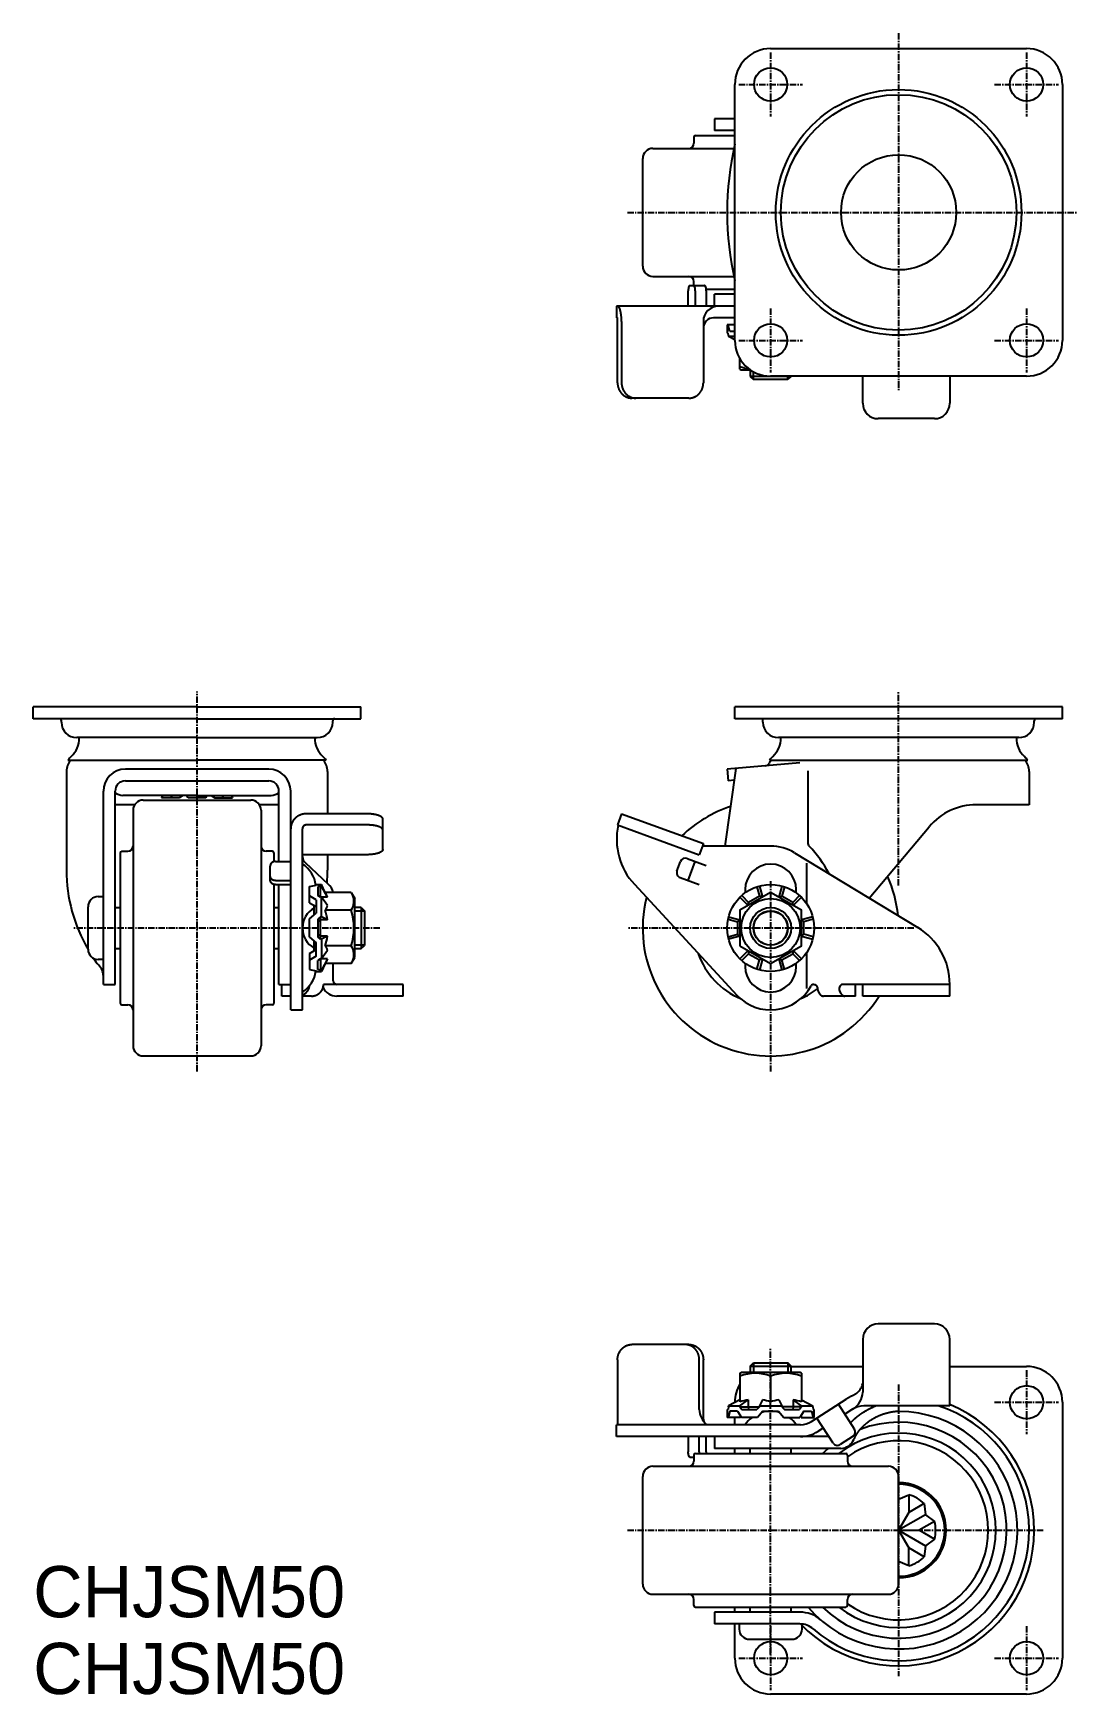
# Model space of a CAD drawing. Extents: x -3293 to -3089, y -779 to -454.
import ezdxf

# ---------------------------------------------------------------- set-up
doc = ezdxf.new("R2010")
doc.units = 0
doc.linetypes.add('CENTER', pattern=[2, 1.25, -0.25, 0.25, -0.25])
doc.layers.get('0').update_dxf_attribs({"linetype": 'CONTINUOUS'})
doc.layers.get('DEFPOINTS').update_dxf_attribs({"linetype": 'CONTINUOUS'})
doc.layers.add('CENTER', color=1, linetype='CENTER')

msp = doc.modelspace()

# ---------------------------------------------------------------- texts
at = {"color": 7, "linetype": 'CONTINUOUS'}
for p in [(-3293.37, -763.47), (-3293.37, -778.47)]:
    msp.add_text('CHJSM50', height=10, dxfattribs=at).set_placement(p)

# ---------------------------------------------------------------- linework, layer by layer
at = {"color": 7, "linetype": 'CONTINUOUS'}
for p, q in [((-3149.3, -456.99), (-3099.3, -456.99)), ((-3156.3, -513.99), (-3156.3, -463.99)), ((-3092.3, -463.99), (-3092.3, -513.99)), ((-3156.3, -470.69), (-3160.3, -470.69)), ((-3160.3, -470.69), (-3160.3, -472.99)), ((-3156.3, -472.99), (-3160.3, -472.99)), ((-3172.3, -476.49), (-3156.48, -476.49)), ((-3164.3, -474.29), (-3164.3, -475.49)), ((-3164, -473.99), (-3156.3, -473.99)), ((-3174.3, -499.49), (-3174.3, -478.49)), ((-3172.3, -501.49), (-3156.48, -501.49)), ((-3164.3, -503.29), (-3164.3, -502.49)), ((-3165.4, -507.29), (-3165.4, -504.29)), ((-3165.06, -503.29), (-3162.21, -503.29)), ((-3164.03, -504.29), (-3164.03, -507.29)), ((-3161.89, -503.99), (-3156.3, -503.99)), ((-3161.87, -504.29), (-3161.87, -507.29)), ((-3156.3, -504.99), (-3160.3, -504.99)), ((-3160.3, -507.29), (-3160.3, -504.99)), ((-3156.3, -507.29), (-3179.39, -507.29)), ((-3179.39, -507.29), (-3179.39, -509.59)), ((-3179.23, -509.59), (-3179.39, -509.59)), ((-3156.3, -509.59), (-3160.45, -509.59)), ((-3156.3, -507.29), (-3160.3, -507.29)), ((-3179.21, -522.29), (-3179.21, -510.29)), ((-3178.43, -510.29), (-3178.43, -522.29)), ((-3162.45, -510.29), (-3162.45, -522.29)), ((-3156.3, -510.97), (-3157.8, -510.97)), ((-3157.8, -510.97), (-3157.8, -512.57)), ((-3157.8, -512.57), (-3157.63, -512.57)), ((-3157.63, -512.57), (-3157.8, -512.57)), ((-3157.51, -513.07), (-3157.63, -512.57)), ((-3157.3, -512.27), (-3157.61, -510.97)), ((-3156.3, -512.27), (-3157.3, -512.27)), ((-3157.51, -513.07), (-3157.51, -513.27)), ((-3156.3, -513.27), (-3157.51, -513.27)), ((-3156.3, -513.92), (-3157.51, -513.27)), ((-3155.3, -519.63), (-3155.3, -517.59)), ((-3155.3, -519.63), (-3155.05, -519.77)), ((-3155.05, -519.77), (-3153.24, -519.77)), ((-3153.3, -519.77), (-3153.3, -521.05)), ((-3145.3, -521.05), (-3153.3, -521.05)), ((-3153.3, -521.05), (-3152.67, -521.67)), ((-3145.92, -521.67), (-3152.67, -521.67)), ((-3099.3, -520.99), (-3149.3, -520.99)), ((-3145.3, -521.05), (-3145.92, -521.67)), ((-3145.3, -521.05), (-3145.3, -520.99)), ((-3131.3, -526.29), (-3131.3, -520.99)), ((-3114.3, -520.99), (-3114.3, -526.29)), ((-3165.27, -525.29), (-3176.39, -525.29)), ((-3117.3, -529.29), (-3128.3, -529.29)), ((-3261.37, -585.61), (-3293.37, -585.61)), ((-3293.37, -587.91), (-3293.37, -585.61)), ((-3261.37, -585.61), (-3229.37, -585.61)), ((-3229.37, -587.91), (-3229.37, -585.61)), ((-3092.3, -585.61), (-3156.3, -585.61)), ((-3156.3, -587.91), (-3156.3, -585.61)), ((-3092.3, -587.91), (-3092.3, -585.61)), ((-3261.37, -587.91), (-3293.37, -587.91)), ((-3287.87, -588.61), (-3287.87, -588.31)), ((-3261.37, -587.91), (-3229.37, -587.91)), ((-3234.87, -588.61), (-3234.87, -588.31)), ((-3092.3, -587.91), (-3156.3, -587.91)), ((-3150.8, -588.61), (-3150.8, -588.31)), ((-3097.8, -588.61), (-3097.8, -588.31)), ((-3261.37, -591.61), (-3284.87, -591.61)), ((-3284.37, -591.61), (-3284.37, -591.66)), ((-3261.37, -591.61), (-3237.87, -591.61)), ((-3238.37, -591.61), (-3238.37, -591.66)), ((-3100.8, -591.61), (-3147.8, -591.61)), ((-3124.3, -591.61), (-3147.8, -591.61)), ((-3147.3, -591.61), (-3147.3, -591.66)), ((-3286.59, -596.01), (-3261.37, -596.01)), ((-3236.15, -596.01), (-3261.37, -596.01)), ((-3143.61, -596.53), (-3157.8, -597.77)), ((-3149.52, -596.01), (-3099.08, -596.01)), ((-3286.87, -598.22), (-3286.87, -617.49)), ((-3247.37, -597.77), (-3275.37, -597.77)), ((-3275.37, -600.06), (-3247.37, -600.06)), ((-3235.87, -598.22), (-3235.87, -606.5)), ((-3158.16, -612.81), (-3156.02, -597.62)), ((-3157.8, -597.77), (-3157.6, -600.06)), ((-3156.35, -599.95), (-3157.6, -600.06)), ((-3142.06, -598.07), (-3142.06, -612.12)), ((-3142.06, -598.22), (-3142.06, -612.12)), ((-3098.8, -598.22), (-3098.8, -604.72)), ((-3279.67, -639.81), (-3279.67, -602.07)), ((-3277.37, -639.81), (-3277.37, -602.06)), ((-3261.37, -602.94), (-3275.87, -602.94)), ((-3268.13, -602.94), (-3268.32, -603.34)), ((-3264.83, -603.34), (-3268.32, -603.34)), ((-3266.14, -602.94), (-3266.58, -603.34)), ((-3264.14, -602.94), (-3264.83, -603.34)), ((-3263.11, -603.34), (-3263.37, -602.94)), ((-3259.63, -603.34), (-3263.11, -603.34)), ((-3261.37, -602.94), (-3246.87, -602.94)), ((-3259.63, -603.34), (-3259.37, -602.94)), ((-3258.6, -602.94), (-3257.91, -603.34)), ((-3257.91, -603.34), (-3254.42, -603.34)), ((-3256.6, -602.94), (-3256.16, -603.34)), ((-3254.61, -602.94), (-3254.42, -603.34)), ((-3245.37, -615.79), (-3245.37, -602.06)), ((-3243.07, -644.81), (-3243.07, -602.07)), ((-3273.55, -604.72), (-3277.37, -604.72)), ((-3273.87, -605.81), (-3273.87, -651.81)), ((-3271.87, -603.81), (-3250.87, -603.81)), ((-3245.37, -604.72), (-3249.19, -604.72)), ((-3248.87, -605.81), (-3248.87, -651.81)), ((-3228.07, -606.5), (-3240.07, -606.5)), ((-3178.43, -606.5), (-3179.21, -608.66)), ((-3178.43, -606.5), (-3162.45, -612.32)), ((-3098.8, -604.72), (-3109.13, -604.72)), ((-3240.77, -644.81), (-3240.77, -609.4)), ((-3228.07, -608.66), (-3240.07, -608.66)), ((-3225.07, -613.45), (-3225.07, -607.53)), ((-3179.21, -608.66), (-3163.24, -614.48)), ((-3130.03, -622.96), (-3118.32, -609.01)), ((-3162.45, -612.32), (-3163.24, -614.48)), ((-3149.3, -612.81), (-3162.63, -612.81)), ((-3276.37, -614.11), (-3276.37, -643.51)), ((-3276.07, -613.81), (-3274.87, -613.81)), ((-3246.67, -613.81), (-3247.87, -613.81)), ((-3247.07, -619.39), (-3247.07, -616.73)), ((-3246.37, -614.11), (-3246.37, -615.83)), ((-3246.07, -615.79), (-3243.07, -615.79)), ((-3228.07, -614.48), (-3240.77, -614.48)), ((-3235.77, -620.23), (-3240.13, -616.13)), ((-3235.87, -614.48), (-3235.87, -617.49)), ((-3167.6, -617.68), (-3166.91, -615.8)), ((-3165.63, -615.2), (-3161.87, -616.57)), ((-3165.4, -619.54), (-3164.03, -615.79)), ((-3144.64, -614.11), (-3120.57, -628.69)), ((-3142.3, -616.11), (-3142.3, -623.99)), ((-3247.07, -619.54), (-3247.06, -619.54)), ((-3246.07, -619.54), (-3243.07, -619.54)), ((-3167, -618.96), (-3163.24, -620.33)), ((-3280.67, -622.66), (-3279.67, -622.66)), ((-3246.37, -620.29), (-3246.37, -643.51)), ((-3246.07, -620.33), (-3243.07, -620.33)), ((-3245.37, -639.81), (-3245.37, -620.33)), ((-3239.37, -620.72), (-3238.07, -620.44)), ((-3239.37, -623.86), (-3239.37, -620.72)), ((-3238.07, -623.33), (-3239.37, -622.52)), ((-3238.07, -620.31), (-3237.07, -620.31)), ((-3238.07, -620.44), (-3238.07, -620.31)), ((-3237.27, -620.6), (-3237.77, -620.74)), ((-3237.77, -620.74), (-3237.77, -622.46)), ((-3237.27, -622.8), (-3237.77, -622.46)), ((-3237.27, -622.8), (-3237.27, -620.6)), ((-3237.07, -620.6), (-3237.27, -620.6)), ((-3237.07, -622.8), (-3237.27, -622.8)), ((-3236.31, -621.88), (-3237.07, -620.31)), ((-3237.07, -620.31), (-3237.07, -620.6)), ((-3235.88, -622.81), (-3237.07, -620.6)), ((-3237.07, -626.61), (-3237.07, -622.8)), ((-3235.88, -624.42), (-3237.07, -622.8)), ((-3235.88, -622.81), (-3237.06, -622.81)), ((-3231.25, -621.88), (-3236.31, -621.88)), ((-3231.25, -621.88), (-3230.57, -623.06)), ((-3230.57, -634.56), (-3230.57, -623.06)), ((-3175.93, -620.27), (-3155.91, -641.92)), ((-3155.31, -622.8), (-3153.69, -624.42)), ((-3154.95, -622.46), (-3153.61, -623.79)), ((-3154.3, -621.31), (-3154.3, -621.94)), ((-3151.98, -620.74), (-3151.49, -622.57)), ((-3151.5, -620.6), (-3150.91, -622.81)), ((-3150.91, -622.81), (-3151.49, -622.57)), ((-3147.1, -620.6), (-3147.69, -622.81)), ((-3147.69, -622.81), (-3147.11, -622.57)), ((-3146.62, -620.74), (-3147.11, -622.57)), ((-3143.65, -622.46), (-3144.99, -623.79)), ((-3143.29, -622.8), (-3144.91, -624.42)), ((-3144.3, -621.94), (-3144.3, -621.31)), ((-3282.67, -632.96), (-3282.67, -624.66)), ((-3277.37, -624.81), (-3276.37, -624.81)), ((-3246.37, -624.81), (-3245.37, -624.81)), ((-3239.37, -623.86), (-3238.07, -624.61)), ((-3239.37, -627.01), (-3238.07, -625.93)), ((-3238.47, -626.26), (-3238.47, -624.38)), ((-3238.07, -623.33), (-3238.07, -625.93)), ((-3231.25, -625.35), (-3236.31, -625.35)), ((-3229.3, -624.81), (-3230.57, -624.81)), ((-3229.3, -624.81), (-3229.3, -632.81)), ((-3229.3, -624.81), (-3228.67, -625.44)), ((-3228.67, -625.44), (-3228.67, -632.19)), ((-3153.69, -624.42), (-3153.61, -623.79)), ((-3144.91, -624.42), (-3144.99, -623.79)), ((-3239.37, -630.61), (-3239.37, -627.01)), ((-3237.27, -626.61), (-3237.77, -627.1)), ((-3237.77, -627.1), (-3237.77, -630.52)), ((-3237.27, -627.2), (-3237.77, -627.59)), ((-3237.07, -626.61), (-3237.27, -626.61)), ((-3237.27, -631.01), (-3237.27, -626.61)), ((-3235.88, -627.2), (-3237.27, -627.2)), ((-3235.88, -627.2), (-3237.07, -626.61)), ((-3157.63, -627.1), (-3155.8, -627.59)), ((-3157.51, -626.61), (-3155.3, -627.2)), ((-3155.3, -627.2), (-3155.8, -627.59)), ((-3141.09, -626.61), (-3143.3, -627.2)), ((-3143.3, -627.2), (-3142.8, -627.59)), ((-3140.97, -627.1), (-3142.8, -627.59)), ((-3277.37, -632.81), (-3276.37, -632.81)), ((-3246.37, -632.81), (-3245.37, -632.81)), ((-3239.37, -630.61), (-3238.07, -631.69)), ((-3239.37, -633.76), (-3238.07, -633.01)), ((-3238.47, -633.24), (-3238.47, -631.36)), ((-3238.07, -634.29), (-3238.07, -631.69)), ((-3237.27, -630.42), (-3237.77, -630.03)), ((-3237.27, -631.01), (-3237.77, -630.52)), ((-3235.88, -630.42), (-3237.27, -630.42)), ((-3237.07, -631.01), (-3237.27, -631.01)), ((-3235.88, -630.42), (-3237.07, -631.01)), ((-3237.07, -631.01), (-3237.07, -634.82)), ((-3231.25, -632.27), (-3236.31, -632.27)), ((-3230.57, -632.81), (-3229.3, -632.81)), ((-3229.3, -632.81), (-3228.67, -632.19)), ((-3157.63, -630.52), (-3155.8, -630.03)), ((-3155.3, -630.42), (-3157.51, -631.01)), ((-3155.3, -630.42), (-3155.8, -630.03)), ((-3143.3, -630.42), (-3142.8, -630.03)), ((-3143.3, -630.42), (-3141.09, -631.01)), ((-3140.97, -630.52), (-3142.8, -630.03)), ((-3279.67, -634.96), (-3280.67, -634.96)), ((-3239.37, -633.76), (-3239.37, -636.91)), ((-3238.07, -634.29), (-3239.37, -635.1)), ((-3237.27, -634.82), (-3237.77, -635.16)), ((-3237.77, -636.88), (-3237.77, -635.16)), ((-3237.07, -634.82), (-3237.27, -634.82)), ((-3237.27, -634.82), (-3237.27, -637.02)), ((-3235.88, -633.2), (-3237.07, -634.82)), ((-3235.88, -634.81), (-3237.07, -637.02)), ((-3236.31, -635.74), (-3237.07, -637.31)), ((-3235.88, -634.81), (-3237.06, -634.81)), ((-3231.25, -635.74), (-3236.31, -635.74)), ((-3234.77, -639.11), (-3234.77, -635.74)), ((-3231.25, -635.74), (-3230.57, -634.56)), ((-3153.69, -633.2), (-3155.31, -634.82)), ((-3154.95, -635.16), (-3153.61, -633.83)), ((-3154.3, -635.68), (-3154.3, -636.31)), ((-3153.69, -633.2), (-3153.61, -633.83)), ((-3151.98, -636.88), (-3151.49, -635.05)), ((-3150.91, -634.81), (-3151.5, -637.02)), ((-3150.91, -634.81), (-3151.49, -635.05)), ((-3147.69, -634.81), (-3147.1, -637.02)), ((-3147.69, -634.81), (-3147.11, -635.05)), ((-3146.62, -636.88), (-3147.11, -635.05)), ((-3144.91, -633.2), (-3144.99, -633.83)), ((-3143.65, -635.16), (-3144.99, -633.83)), ((-3144.91, -633.2), (-3143.29, -634.82)), ((-3144.3, -636.31), (-3144.3, -635.68)), ((-3142.3, -633.63), (-3142.3, -640.63)), ((-3239.37, -636.91), (-3238.07, -637.18)), ((-3238.07, -637.18), (-3238.07, -637.31)), ((-3238.07, -637.31), (-3237.07, -637.31)), ((-3237.27, -637.02), (-3237.77, -636.88)), ((-3237.07, -637.02), (-3237.27, -637.02)), ((-3237.07, -637.31), (-3237.07, -637.02)), ((-3279.67, -639.81), (-3277.37, -639.81)), ((-3245.37, -639.81), (-3243.07, -639.81)), ((-3244.79, -642.11), (-3244.79, -639.81)), ((-3243.07, -642.11), (-3244.79, -642.11)), ((-3239.02, -642.11), (-3240.77, -642.11)), ((-3221.07, -639.81), (-3236.66, -639.81)), ((-3221.07, -642.11), (-3234.07, -642.11)), ((-3221.07, -642.11), (-3221.07, -639.81)), ((-3140.84, -639.81), (-3140.87, -639.81)), ((-3132.75, -642.11), (-3139, -642.11)), ((-3114.3, -639.81), (-3135.2, -639.81)), ((-3132.75, -642.11), (-3132.75, -639.81)), ((-3131.3, -642.11), (-3131.3, -639.81)), ((-3114.3, -642.11), (-3131.3, -642.11)), ((-3114.3, -642.11), (-3114.3, -639.81)), ((-3276.07, -643.81), (-3274.87, -643.81)), ((-3246.67, -643.81), (-3247.87, -643.81)), ((-3243.07, -644.81), (-3240.77, -644.81)), ((-3271.87, -653.81), (-3250.87, -653.81)), ((-3117.3, -706.17), (-3128.3, -706.17)), ((-3165.27, -710.17), (-3176.39, -710.17)), ((-3131.3, -709.17), (-3131.3, -719.47)), ((-3114.3, -722.17), (-3114.3, -709.17)), ((-3179.21, -713.17), (-3179.21, -725.17)), ((-3163.24, -722.87), (-3163.24, -713.17)), ((-3162.45, -724.69), (-3162.45, -713.17)), ((-3153.3, -714.39), (-3152.67, -713.77)), ((-3152.67, -713.77), (-3145.92, -713.77)), ((-3145.3, -714.39), (-3145.92, -713.77)), ((-3155.3, -715.81), (-3155.05, -715.67)), ((-3155.3, -715.81), (-3155.3, -721.41)), ((-3143.55, -715.67), (-3155.05, -715.67)), ((-3153.3, -714.39), (-3145.3, -714.39)), ((-3153.3, -714.39), (-3153.3, -715.67)), ((-3149.3, -716.35), (-3149.3, -721.41)), ((-3145.3, -715.67), (-3145.3, -714.39)), ((-3145.3, -714.47), (-3131.3, -714.47)), ((-3143.3, -715.81), (-3143.55, -715.67)), ((-3143.3, -715.81), (-3143.3, -721.41)), ((-3114.3, -714.47), (-3099.3, -714.47)), ((-3157.8, -722.87), (-3157.8, -724.47)), ((-3157.8, -722.87), (-3157.63, -722.87)), ((-3157.51, -722.37), (-3157.63, -722.87)), ((-3157.3, -723.17), (-3157.61, -724.47)), ((-3155.3, -720.98), (-3157.51, -722.17)), ((-3157.51, -722.37), (-3157.51, -722.17)), ((-3157.51, -722.17), (-3155.31, -722.17)), ((-3155.8, -723.17), (-3157.3, -723.17)), ((-3156.3, -721.52), (-3156.3, -721.47)), ((-3155.8, -723.17), (-3155.02, -724.47)), ((-3155.31, -722.17), (-3153.69, -720.98)), ((-3155.31, -722.37), (-3155.31, -722.17)), ((-3155.31, -722.37), (-3151.5, -722.37)), ((-3155.31, -722.37), (-3154.95, -722.87)), ((-3154.95, -722.87), (-3151.98, -722.87)), ((-3153.69, -720.98), (-3153.69, -722.37)), ((-3153.69, -722.37), (-3153.61, -722.87)), ((-3151.5, -722.37), (-3151.98, -722.87)), ((-3150.8, -723.17), (-3151.89, -724.47)), ((-3150.91, -720.98), (-3151.5, -722.17)), ((-3151.5, -722.17), (-3147.1, -722.17)), ((-3151.5, -722.17), (-3151.5, -722.37)), ((-3150.8, -723.17), (-3147.8, -723.17)), ((-3147.8, -723.17), (-3146.71, -724.47)), ((-3147.69, -720.98), (-3147.1, -722.17)), ((-3147.1, -722.17), (-3147.1, -722.37)), ((-3147.1, -722.37), (-3146.62, -722.87)), ((-3143.29, -722.37), (-3147.1, -722.37)), ((-3146.62, -722.87), (-3143.65, -722.87)), ((-3146.62, -722.87), (-3143.65, -722.87)), ((-3144.91, -722.37), (-3144.99, -722.87)), ((-3143.29, -722.17), (-3144.91, -720.98)), ((-3144.91, -720.98), (-3144.91, -722.37)), ((-3143.29, -722.37), (-3143.65, -722.87)), ((-3142.8, -723.17), (-3143.58, -724.47)), ((-3143.3, -720.98), (-3141.09, -722.17)), ((-3143.29, -722.17), (-3141.09, -722.17)), ((-3143.29, -722.37), (-3143.29, -722.17)), ((-3142.8, -723.17), (-3141.3, -723.17)), ((-3141.31, -725.23), (-3134.53, -720.87)), ((-3141.3, -723.17), (-3140.99, -724.47)), ((-3141.09, -722.37), (-3141.09, -722.17)), ((-3141.09, -722.37), (-3140.97, -722.87)), ((-3140.97, -722.87), (-3140.8, -722.87)), ((-3140.8, -722.87), (-3140.97, -722.87)), ((-3140.8, -724.47), (-3140.8, -722.87)), ((-3132.91, -726.72), (-3136.04, -721.84)), ((-3133.29, -722.81), (-3134.8, -723.78)), ((-3114.3, -722.17), (-3131.12, -722.17)), ((-3092.3, -721.47), (-3092.3, -771.47)), ((-3143.48, -725.87), (-3179.39, -725.87)), ((-3179.39, -728.17), (-3179.39, -725.87)), ((-3155.28, -724.47), (-3157.8, -724.47)), ((-3156.3, -725.87), (-3156.3, -724.47)), ((-3155.23, -724.12), (-3155.28, -724.47)), ((-3151.89, -724.47), (-3155.02, -724.47)), ((-3146.71, -724.47), (-3143.58, -724.47)), ((-3143.37, -724.12), (-3143.32, -724.47)), ((-3143.32, -724.47), (-3140.8, -724.47)), ((-3137.11, -729.43), (-3140.25, -724.55)), ((-3139, -726.48), (-3140.07, -727.17)), ((-3137.92, -728.17), (-3179.39, -728.17)), ((-3165.4, -728.17), (-3165.4, -731.17)), ((-3163.24, -731.17), (-3163.24, -728.17)), ((-3161.87, -731.17), (-3161.87, -728.17)), ((-3160.3, -728.17), (-3160.3, -730.47)), ((-3133.21, -728.1), (-3135.73, -729.73)), ((-3165.06, -732.17), (-3164.3, -732.17)), ((-3164.3, -731.77), (-3164.3, -732.97)), ((-3164, -731.47), (-3134.6, -731.47)), ((-3135.59, -730.47), (-3160.3, -730.47)), ((-3156.3, -731.47), (-3156.3, -730.47)), ((-3153.3, -731.47), (-3153.3, -730.47)), ((-3145.3, -731.47), (-3145.3, -730.47)), ((-3134.3, -731.77), (-3134.3, -732.97)), ((-3174.3, -756.97), (-3174.3, -735.97)), ((-3172.3, -733.97), (-3126.3, -733.97)), ((-3124.3, -756.97), (-3124.3, -735.97)), ((-3124.3, -740.39), (-3122.3, -739.52)), ((-3122.3, -739.52), (-3122.3, -743.01)), ((-3122.3, -743.01), (-3124.3, -746.47)), ((-3119.28, -741.26), (-3122.3, -743.01)), ((-3119.28, -741.26), (-3119.04, -743.43)), ((-3119.04, -743.43), (-3124.3, -746.47)), ((-3124.3, -746.47), (-3120.3, -746.47)), ((-3124.3, -746.47), (-3119.04, -749.51)), ((-3124.3, -746.47), (-3122.3, -749.93)), ((-3117.28, -744.73), (-3120.3, -746.47)), ((-3117.28, -748.21), (-3120.3, -746.47)), ((-3119.04, -743.43), (-3117.28, -744.73)), ((-3119.04, -749.51), (-3119.28, -751.68)), ((-3117.28, -748.21), (-3119.04, -749.51)), ((-3122.3, -753.42), (-3124.3, -752.55)), ((-3119.28, -751.68), (-3122.3, -749.93)), ((-3122.3, -753.42), (-3122.3, -749.93)), ((-3172.3, -758.97), (-3126.3, -758.97)), ((-3164.3, -761.17), (-3164.3, -759.97)), ((-3164, -761.47), (-3134.6, -761.47)), ((-3143.61, -762.47), (-3160.3, -762.47)), ((-3160.3, -762.47), (-3160.3, -764.77)), ((-3156.3, -762.47), (-3156.3, -761.47)), ((-3153.3, -762.47), (-3153.3, -761.47)), ((-3145.3, -762.47), (-3145.3, -761.47)), ((-3134.3, -761.17), (-3134.3, -759.97)), ((-3143.61, -764.77), (-3160.3, -764.77)), ((-3156.3, -764.77), (-3160.3, -764.77)), ((-3156.3, -771.47), (-3156.3, -764.77)), ((-3155.45, -764.77), (-3155.45, -765.77)), ((-3143.15, -765.77), (-3143.15, -764.77)), ((-3153.45, -767.77), (-3145.15, -767.77)), ((-3099.3, -778.47), (-3149.3, -778.47))]:
    msp.add_line(p, q, dxfattribs=at)
at = {"color": 3, "linetype": 'CONTINUOUS'}
for p, q in [((-3152.67, -521.67), (-3152.67, -520.12)), ((-3145.92, -521.67), (-3145.92, -520.99)), ((-3228.67, -625.49), (-3230.57, -625.49)), ((-3228.67, -632.13), (-3230.57, -632.13)), ((-3152.67, -713.77), (-3152.67, -715.67)), ((-3145.92, -713.77), (-3145.92, -715.67))]:
    msp.add_line(p, q, dxfattribs=at)
at = {"color": 7, "linetype": 'CONTINUOUS'}
msp.add_lwpolyline([(-3155.3, -632.27), (-3149.3, -635.74), (-3143.3, -632.27), (-3143.3, -625.35), (-3149.3, -621.88), (-3155.3, -625.35)], close=True, dxfattribs=at)
for points in [[(-3151.49, -622.57), (-3153.61, -623.79)], [(-3144.99, -623.79), (-3147.11, -622.57)], [(-3155.8, -627.59), (-3155.8, -630.03)], [(-3142.8, -630.03), (-3142.8, -627.59)], [(-3153.61, -633.83), (-3151.49, -635.05)], [(-3147.11, -635.05), (-3144.99, -633.83)]]:
    msp.add_lwpolyline(points, dxfattribs=at)
for points in [[(-3165.06, -503.29, 0), (-3165.06, -503.29, 0), (-3165.07, -503.29, 0), (-3165.07, -503.29, 0), (-3165.08, -503.29, 0), (-3165.08, -503.29, 0), (-3165.08, -503.29, 0), (-3165.09, -503.29, 0), (-3165.09, -503.29, 0), (-3165.1, -503.29, 0), (-3165.1, -503.29, 0), (-3165.11, -503.3, 0), (-3165.11, -503.3, 0), (-3165.11, -503.3, 0), (-3165.12, -503.3, 0), (-3165.12, -503.3, 0), (-3165.13, -503.31, 0), (-3165.13, -503.31, 0), (-3165.13, -503.31, 0), (-3165.14, -503.31, 0), (-3165.14, -503.32, 0), (-3165.15, -503.32, 0), (-3165.15, -503.32, 0), (-3165.16, -503.33, 0), (-3165.16, -503.33, 0), (-3165.16, -503.33, 0), (-3165.17, -503.34, 0), (-3165.17, -503.34, 0), (-3165.17, -503.35, 0), (-3165.18, -503.35, 0), (-3165.18, -503.35, 0), (-3165.19, -503.36, 0), (-3165.19, -503.36, 0), (-3165.19, -503.37, 0), (-3165.2, -503.37, 0), (-3165.2, -503.38, 0), (-3165.21, -503.38, 0), (-3165.21, -503.39, 0), (-3165.21, -503.39, 0), (-3165.22, -503.4, 0), (-3165.22, -503.4, 0), (-3165.22, -503.41, 0), (-3165.23, -503.42, 0), (-3165.23, -503.42, 0), (-3165.24, -503.43, 0), (-3165.24, -503.44, 0), (-3165.24, -503.44, 0), (-3165.25, -503.45, 0), (-3165.25, -503.46, 0), (-3165.25, -503.46, 0), (-3165.26, -503.47, 0), (-3165.26, -503.48, 0), (-3165.26, -503.48, 0), (-3165.27, -503.49, 0), (-3165.27, -503.5, 0), (-3165.27, -503.51, 0), (-3165.28, -503.51, 0), (-3165.28, -503.52, 0), (-3165.28, -503.53, 0), (-3165.29, -503.54, 0), (-3165.29, -503.55, 0), (-3165.29, -503.55, 0), (-3165.3, -503.56, 0), (-3165.3, -503.57, 0), (-3165.3, -503.58, 0), (-3165.3, -503.59, 0), (-3165.31, -503.6, 0), (-3165.31, -503.61, 0), (-3165.31, -503.62, 0), (-3165.32, -503.62, 0), (-3165.32, -503.63, 0), (-3165.32, -503.64, 0), (-3165.32, -503.65, 0), (-3165.33, -503.66, 0), (-3165.33, -503.67, 0), (-3165.33, -503.68, 0), (-3165.33, -503.69, 0), (-3165.34, -503.7, 0), (-3165.34, -503.71, 0), (-3165.34, -503.72, 0), (-3165.34, -503.73, 0), (-3165.35, -503.74, 0), (-3165.35, -503.75, 0), (-3165.35, -503.76, 0), (-3165.35, -503.77, 0), (-3165.36, -503.78, 0), (-3165.36, -503.79, 0), (-3165.36, -503.8, 0), (-3165.36, -503.82, 0), (-3165.36, -503.83, 0), (-3165.37, -503.84, 0), (-3165.37, -503.85, 0), (-3165.37, -503.86, 0), (-3165.37, -503.87, 0), (-3165.37, -503.88, 0), (-3165.37, -503.89, 0), (-3165.38, -503.9, 0), (-3165.38, -503.92, 0), (-3165.38, -503.93, 0), (-3165.38, -503.94, 0), (-3165.38, -503.95, 0), (-3165.38, -503.96, 0), (-3165.38, -503.97, 0), (-3165.39, -503.98, 0), (-3165.39, -504, 0), (-3165.39, -504.01, 0), (-3165.39, -504.02, 0), (-3165.39, -504.03, 0), (-3165.39, -504.04, 0), (-3165.39, -504.06, 0), (-3165.39, -504.07, 0), (-3165.39, -504.08, 0), (-3165.4, -504.09, 0), (-3165.4, -504.1, 0), (-3165.4, -504.12, 0), (-3165.4, -504.13, 0), (-3165.4, -504.14, 0), (-3165.4, -504.15, 0), (-3165.4, -504.16, 0), (-3165.4, -504.18, 0), (-3165.4, -504.19, 0), (-3165.4, -504.2, 0), (-3165.4, -504.21, 0), (-3165.4, -504.23, 0), (-3165.4, -504.24, 0), (-3165.4, -504.25, 0), (-3165.4, -504.26, 0), (-3165.4, -504.27, 0), (-3165.4, -504.29, 0)], [(-3164.03, -504.29, 0), (-3164.03, -504.27, 0), (-3164.03, -504.26, 0), (-3164.03, -504.25, 0), (-3164.03, -504.24, 0), (-3164.03, -504.23, 0), (-3164.03, -504.21, 0), (-3164.03, -504.2, 0), (-3164.04, -504.19, 0), (-3164.04, -504.18, 0), (-3164.04, -504.16, 0), (-3164.04, -504.15, 0), (-3164.04, -504.14, 0), (-3164.04, -504.13, 0), (-3164.04, -504.12, 0), (-3164.04, -504.1, 0), (-3164.04, -504.09, 0), (-3164.04, -504.08, 0), (-3164.04, -504.07, 0), (-3164.04, -504.06, 0), (-3164.04, -504.04, 0), (-3164.04, -504.03, 0), (-3164.05, -504.02, 0), (-3164.05, -504.01, 0), (-3164.05, -504, 0), (-3164.05, -503.98, 0), (-3164.05, -503.97, 0), (-3164.05, -503.96, 0), (-3164.05, -503.95, 0), (-3164.06, -503.94, 0), (-3164.06, -503.93, 0), (-3164.06, -503.92, 0), (-3164.06, -503.9, 0), (-3164.06, -503.89, 0), (-3164.06, -503.88, 0), (-3164.06, -503.87, 0), (-3164.07, -503.86, 0), (-3164.07, -503.85, 0), (-3164.07, -503.84, 0), (-3164.07, -503.83, 0), (-3164.07, -503.82, 0), (-3164.08, -503.8, 0), (-3164.08, -503.79, 0), (-3164.08, -503.78, 0), (-3164.08, -503.77, 0), (-3164.08, -503.76, 0), (-3164.09, -503.75, 0), (-3164.09, -503.74, 0), (-3164.09, -503.73, 0), (-3164.09, -503.72, 0), (-3164.1, -503.71, 0), (-3164.1, -503.7, 0), (-3164.1, -503.69, 0), (-3164.1, -503.68, 0), (-3164.11, -503.67, 0), (-3164.11, -503.66, 0), (-3164.11, -503.65, 0), (-3164.11, -503.64, 0), (-3164.12, -503.63, 0), (-3164.12, -503.62, 0), (-3164.12, -503.62, 0), (-3164.13, -503.61, 0), (-3164.13, -503.6, 0), (-3164.13, -503.59, 0), (-3164.13, -503.58, 0), (-3164.14, -503.57, 0), (-3164.14, -503.56, 0), (-3164.14, -503.55, 0), (-3164.15, -503.55, 0), (-3164.15, -503.54, 0), (-3164.15, -503.53, 0), (-3164.16, -503.52, 0), (-3164.16, -503.51, 0), (-3164.16, -503.51, 0), (-3164.17, -503.5, 0), (-3164.17, -503.49, 0), (-3164.17, -503.48, 0), (-3164.18, -503.48, 0), (-3164.18, -503.47, 0), (-3164.18, -503.46, 0), (-3164.19, -503.46, 0), (-3164.19, -503.45, 0), (-3164.19, -503.44, 0), (-3164.2, -503.44, 0), (-3164.2, -503.43, 0), (-3164.2, -503.42, 0), (-3164.21, -503.42, 0), (-3164.21, -503.41, 0), (-3164.21, -503.4, 0), (-3164.22, -503.4, 0), (-3164.22, -503.39, 0), (-3164.23, -503.39, 0), (-3164.23, -503.38, 0), (-3164.23, -503.38, 0), (-3164.24, -503.37, 0), (-3164.24, -503.37, 0), (-3164.24, -503.36, 0), (-3164.25, -503.36, 0), (-3164.25, -503.35, 0), (-3164.26, -503.35, 0), (-3164.26, -503.35, 0), (-3164.26, -503.34, 0), (-3164.27, -503.34, 0), (-3164.27, -503.33, 0), (-3164.28, -503.33, 0), (-3164.28, -503.33, 0), (-3164.28, -503.32, 0), (-3164.29, -503.32, 0), (-3164.29, -503.32, 0), (-3164.3, -503.31, 0), (-3164.3, -503.31, 0), (-3164.3, -503.31, 0), (-3164.31, -503.31, 0), (-3164.31, -503.3, 0), (-3164.32, -503.3, 0), (-3164.32, -503.3, 0), (-3164.33, -503.3, 0), (-3164.33, -503.3, 0), (-3164.33, -503.29, 0), (-3164.34, -503.29, 0), (-3164.34, -503.29, 0), (-3164.35, -503.29, 0), (-3164.35, -503.29, 0), (-3164.35, -503.29, 0), (-3164.36, -503.29, 0), (-3164.36, -503.29, 0), (-3164.37, -503.29, 0), (-3164.37, -503.29, 0), (-3164.38, -503.29, 0)], [(-3161.87, -504.29, 0), (-3161.87, -504.27, 0), (-3161.87, -504.26, 0), (-3161.87, -504.25, 0), (-3161.87, -504.24, 0), (-3161.87, -504.23, 0), (-3161.87, -504.21, 0), (-3161.87, -504.2, 0), (-3161.87, -504.19, 0), (-3161.87, -504.18, 0), (-3161.87, -504.16, 0), (-3161.88, -504.15, 0), (-3161.88, -504.14, 0), (-3161.88, -504.13, 0), (-3161.88, -504.12, 0), (-3161.88, -504.1, 0), (-3161.88, -504.09, 0), (-3161.88, -504.08, 0), (-3161.88, -504.07, 0), (-3161.88, -504.06, 0), (-3161.88, -504.04, 0), (-3161.88, -504.03, 0), (-3161.88, -504.02, 0), (-3161.89, -504.01, 0), (-3161.89, -504, 0), (-3161.89, -503.98, 0), (-3161.89, -503.97, 0), (-3161.89, -503.96, 0), (-3161.89, -503.95, 0), (-3161.89, -503.94, 0), (-3161.9, -503.93, 0), (-3161.9, -503.92, 0), (-3161.9, -503.9, 0), (-3161.9, -503.89, 0), (-3161.9, -503.88, 0), (-3161.9, -503.87, 0), (-3161.91, -503.86, 0), (-3161.91, -503.85, 0), (-3161.91, -503.84, 0), (-3161.91, -503.83, 0), (-3161.91, -503.82, 0), (-3161.91, -503.8, 0), (-3161.92, -503.79, 0), (-3161.92, -503.78, 0), (-3161.92, -503.77, 0), (-3161.92, -503.76, 0), (-3161.93, -503.75, 0), (-3161.93, -503.74, 0), (-3161.93, -503.73, 0), (-3161.93, -503.72, 0), (-3161.93, -503.71, 0), (-3161.94, -503.7, 0), (-3161.94, -503.69, 0), (-3161.94, -503.68, 0), (-3161.94, -503.67, 0), (-3161.95, -503.66, 0), (-3161.95, -503.65, 0), (-3161.95, -503.64, 0), (-3161.96, -503.63, 0), (-3161.96, -503.62, 0), (-3161.96, -503.62, 0), (-3161.96, -503.61, 0), (-3161.97, -503.6, 0), (-3161.97, -503.59, 0), (-3161.97, -503.58, 0), (-3161.98, -503.57, 0), (-3161.98, -503.56, 0), (-3161.98, -503.55, 0), (-3161.98, -503.55, 0), (-3161.99, -503.54, 0), (-3161.99, -503.53, 0), (-3161.99, -503.52, 0), (-3162, -503.51, 0), (-3162, -503.51, 0), (-3162, -503.5, 0), (-3162.01, -503.49, 0), (-3162.01, -503.48, 0), (-3162.01, -503.48, 0), (-3162.02, -503.47, 0), (-3162.02, -503.46, 0), (-3162.02, -503.46, 0), (-3162.03, -503.45, 0), (-3162.03, -503.44, 0), (-3162.03, -503.44, 0), (-3162.04, -503.43, 0), (-3162.04, -503.42, 0), (-3162.05, -503.42, 0), (-3162.05, -503.41, 0), (-3162.05, -503.4, 0), (-3162.06, -503.4, 0), (-3162.06, -503.39, 0), (-3162.06, -503.39, 0), (-3162.07, -503.38, 0), (-3162.07, -503.38, 0), (-3162.08, -503.37, 0), (-3162.08, -503.37, 0), (-3162.08, -503.36, 0), (-3162.09, -503.36, 0), (-3162.09, -503.35, 0), (-3162.1, -503.35, 0), (-3162.1, -503.35, 0), (-3162.1, -503.34, 0), (-3162.11, -503.34, 0), (-3162.11, -503.33, 0), (-3162.12, -503.33, 0), (-3162.12, -503.33, 0), (-3162.12, -503.32, 0), (-3162.13, -503.32, 0), (-3162.13, -503.32, 0), (-3162.14, -503.31, 0), (-3162.14, -503.31, 0), (-3162.14, -503.31, 0), (-3162.15, -503.31, 0), (-3162.15, -503.3, 0), (-3162.16, -503.3, 0), (-3162.16, -503.3, 0), (-3162.16, -503.3, 0), (-3162.17, -503.3, 0), (-3162.17, -503.29, 0), (-3162.18, -503.29, 0), (-3162.18, -503.29, 0), (-3162.19, -503.29, 0), (-3162.19, -503.29, 0), (-3162.19, -503.29, 0), (-3162.2, -503.29, 0), (-3162.2, -503.29, 0), (-3162.21, -503.29, 0), (-3162.21, -503.29, 0), (-3162.21, -503.29, 0)], [(-3178.43, -510.29, 0), (-3178.43, -510.25, 0), (-3178.43, -510.21, 0), (-3178.43, -510.18, 0), (-3178.43, -510.14, 0), (-3178.43, -510.1, 0), (-3178.43, -510.07, 0), (-3178.43, -510.03, 0), (-3178.43, -509.99, 0), (-3178.43, -509.96, 0), (-3178.43, -509.92, 0), (-3178.44, -509.88, 0), (-3178.44, -509.85, 0), (-3178.44, -509.81, 0), (-3178.44, -509.77, 0), (-3178.44, -509.74, 0), (-3178.44, -509.7, 0), (-3178.45, -509.67, 0), (-3178.45, -509.63, 0), (-3178.45, -509.59, 0), (-3178.45, -509.56, 0), (-3178.46, -509.52, 0), (-3178.46, -509.49, 0), (-3178.46, -509.45, 0), (-3178.46, -509.42, 0), (-3178.47, -509.38, 0), (-3178.47, -509.35, 0), (-3178.47, -509.31, 0), (-3178.48, -509.28, 0), (-3178.48, -509.24, 0), (-3178.48, -509.21, 0), (-3178.49, -509.17, 0), (-3178.49, -509.14, 0), (-3178.49, -509.1, 0), (-3178.5, -509.07, 0), (-3178.5, -509.04, 0), (-3178.51, -509, 0), (-3178.51, -508.97, 0), (-3178.52, -508.94, 0), (-3178.52, -508.9, 0), (-3178.52, -508.87, 0), (-3178.53, -508.84, 0), (-3178.53, -508.81, 0), (-3178.54, -508.78, 0), (-3178.54, -508.74, 0), (-3178.55, -508.71, 0), (-3178.55, -508.68, 0), (-3178.56, -508.65, 0), (-3178.57, -508.62, 0), (-3178.57, -508.59, 0), (-3178.58, -508.56, 0), (-3178.58, -508.53, 0), (-3178.59, -508.5, 0), (-3178.59, -508.47, 0), (-3178.6, -508.44, 0), (-3178.61, -508.41, 0), (-3178.61, -508.38, 0), (-3178.62, -508.35, 0), (-3178.62, -508.33, 0), (-3178.63, -508.3, 0), (-3178.64, -508.27, 0), (-3178.64, -508.24, 0), (-3178.65, -508.22, 0), (-3178.66, -508.19, 0), (-3178.67, -508.16, 0), (-3178.67, -508.14, 0), (-3178.68, -508.11, 0), (-3178.69, -508.09, 0), (-3178.69, -508.06, 0), (-3178.7, -508.04, 0), (-3178.71, -508.01, 0), (-3178.72, -507.99, 0), (-3178.72, -507.97, 0), (-3178.73, -507.94, 0), (-3178.74, -507.92, 0), (-3178.75, -507.9, 0), (-3178.75, -507.88, 0), (-3178.76, -507.85, 0), (-3178.77, -507.83, 0), (-3178.78, -507.81, 0), (-3178.79, -507.79, 0), (-3178.79, -507.77, 0), (-3178.8, -507.75, 0), (-3178.81, -507.73, 0), (-3178.82, -507.71, 0), (-3178.83, -507.69, 0), (-3178.84, -507.68, 0), (-3178.85, -507.66, 0), (-3178.85, -507.64, 0), (-3178.86, -507.62, 0), (-3178.87, -507.61, 0), (-3178.88, -507.59, 0), (-3178.89, -507.57, 0), (-3178.9, -507.56, 0), (-3178.91, -507.54, 0), (-3178.92, -507.53, 0), (-3178.92, -507.51, 0), (-3178.93, -507.5, 0), (-3178.94, -507.49, 0), (-3178.95, -507.47, 0), (-3178.96, -507.46, 0), (-3178.97, -507.45, 0), (-3178.98, -507.44, 0), (-3178.99, -507.43, 0), (-3179, -507.42, 0), (-3179.01, -507.4, 0), (-3179.02, -507.39, 0), (-3179.03, -507.39, 0), (-3179.04, -507.38, 0), (-3179.05, -507.37, 0), (-3179.06, -507.36, 0), (-3179.06, -507.35, 0), (-3179.07, -507.34, 0), (-3179.08, -507.34, 0), (-3179.09, -507.33, 0), (-3179.1, -507.32, 0), (-3179.11, -507.32, 0), (-3179.12, -507.31, 0), (-3179.13, -507.31, 0), (-3179.14, -507.3, 0), (-3179.15, -507.3, 0), (-3179.16, -507.3, 0), (-3179.17, -507.29, 0), (-3179.18, -507.29, 0), (-3179.19, -507.29, 0), (-3179.2, -507.29, 0), (-3179.21, -507.29, 0), (-3179.22, -507.29, 0), (-3179.23, -507.29, 0)], [(-3179.21, -510.29, 0), (-3179.21, -510.28, 0), (-3179.21, -510.27, 0), (-3179.21, -510.26, 0), (-3179.21, -510.25, 0), (-3179.21, -510.24, 0), (-3179.21, -510.24, 0), (-3179.21, -510.23, 0), (-3179.21, -510.22, 0), (-3179.21, -510.21, 0), (-3179.21, -510.2, 0), (-3179.21, -510.19, 0), (-3179.21, -510.18, 0), (-3179.21, -510.18, 0), (-3179.21, -510.17, 0), (-3179.21, -510.16, 0), (-3179.21, -510.15, 0), (-3179.21, -510.14, 0), (-3179.21, -510.13, 0), (-3179.21, -510.12, 0), (-3179.21, -510.12, 0), (-3179.21, -510.11, 0), (-3179.21, -510.1, 0), (-3179.21, -510.09, 0), (-3179.21, -510.08, 0), (-3179.21, -510.08, 0), (-3179.21, -510.07, 0), (-3179.21, -510.06, 0), (-3179.21, -510.05, 0), (-3179.21, -510.04, 0), (-3179.21, -510.03, 0), (-3179.21, -510.03, 0), (-3179.21, -510.02, 0), (-3179.21, -510.01, 0), (-3179.21, -510, 0), (-3179.21, -510, 0), (-3179.22, -509.99, 0), (-3179.22, -509.98, 0), (-3179.22, -509.97, 0), (-3179.22, -509.96, 0), (-3179.22, -509.96, 0), (-3179.22, -509.95, 0), (-3179.22, -509.94, 0), (-3179.22, -509.93, 0), (-3179.22, -509.93, 0), (-3179.22, -509.92, 0), (-3179.22, -509.91, 0), (-3179.22, -509.9, 0), (-3179.22, -509.9, 0), (-3179.22, -509.89, 0), (-3179.22, -509.88, 0), (-3179.22, -509.88, 0), (-3179.22, -509.87, 0), (-3179.22, -509.86, 0), (-3179.22, -509.86, 0), (-3179.22, -509.85, 0), (-3179.22, -509.84, 0), (-3179.22, -509.84, 0), (-3179.22, -509.83, 0), (-3179.22, -509.82, 0), (-3179.22, -509.82, 0), (-3179.22, -509.81, 0), (-3179.22, -509.8, 0), (-3179.22, -509.8, 0), (-3179.22, -509.79, 0), (-3179.22, -509.79, 0), (-3179.22, -509.78, 0), (-3179.22, -509.77, 0), (-3179.22, -509.77, 0), (-3179.22, -509.76, 0), (-3179.22, -509.76, 0), (-3179.22, -509.75, 0), (-3179.22, -509.75, 0), (-3179.22, -509.74, 0), (-3179.22, -509.73, 0), (-3179.22, -509.73, 0), (-3179.22, -509.72, 0), (-3179.22, -509.72, 0), (-3179.22, -509.71, 0), (-3179.22, -509.71, 0), (-3179.22, -509.7, 0), (-3179.22, -509.7, 0), (-3179.22, -509.7, 0), (-3179.22, -509.69, 0), (-3179.22, -509.69, 0), (-3179.22, -509.68, 0), (-3179.22, -509.68, 0), (-3179.22, -509.67, 0), (-3179.22, -509.67, 0), (-3179.22, -509.67, 0), (-3179.22, -509.66, 0), (-3179.22, -509.66, 0), (-3179.22, -509.65, 0), (-3179.22, -509.65, 0), (-3179.22, -509.65, 0), (-3179.22, -509.64, 0), (-3179.22, -509.64, 0), (-3179.22, -509.64, 0), (-3179.22, -509.63, 0), (-3179.22, -509.63, 0), (-3179.22, -509.63, 0), (-3179.22, -509.62, 0), (-3179.22, -509.62, 0), (-3179.22, -509.62, 0), (-3179.22, -509.62, 0), (-3179.23, -509.61, 0), (-3179.23, -509.61, 0), (-3179.23, -509.61, 0), (-3179.23, -509.61, 0), (-3179.23, -509.61, 0), (-3179.23, -509.6, 0), (-3179.23, -509.6, 0), (-3179.23, -509.6, 0), (-3179.23, -509.6, 0), (-3179.23, -509.6, 0), (-3179.23, -509.6, 0), (-3179.23, -509.59, 0), (-3179.23, -509.59, 0), (-3179.23, -509.59, 0), (-3179.23, -509.59, 0), (-3179.23, -509.59, 0), (-3179.23, -509.59, 0), (-3179.23, -509.59, 0), (-3179.23, -509.59, 0), (-3179.23, -509.59, 0), (-3179.23, -509.59, 0), (-3179.23, -509.59, 0), (-3179.23, -509.59, 0), (-3179.23, -509.59, 0)], [(-3179.21, -522.29, 0), (-3179.21, -522.32, 0), (-3179.21, -522.36, 0), (-3179.21, -522.4, 0), (-3179.21, -522.43, 0), (-3179.21, -522.47, 0), (-3179.21, -522.51, 0), (-3179.2, -522.54, 0), (-3179.2, -522.58, 0), (-3179.2, -522.62, 0), (-3179.19, -522.65, 0), (-3179.19, -522.69, 0), (-3179.18, -522.73, 0), (-3179.18, -522.76, 0), (-3179.17, -522.8, 0), (-3179.17, -522.84, 0), (-3179.16, -522.87, 0), (-3179.15, -522.91, 0), (-3179.15, -522.94, 0), (-3179.14, -522.98, 0), (-3179.13, -523.02, 0), (-3179.12, -523.05, 0), (-3179.11, -523.09, 0), (-3179.1, -523.12, 0), (-3179.09, -523.16, 0), (-3179.08, -523.19, 0), (-3179.07, -523.23, 0), (-3179.06, -523.26, 0), (-3179.05, -523.3, 0), (-3179.04, -523.33, 0), (-3179.02, -523.37, 0), (-3179.01, -523.4, 0), (-3179, -523.43, 0), (-3178.99, -523.47, 0), (-3178.97, -523.5, 0), (-3178.96, -523.54, 0), (-3178.94, -523.57, 0), (-3178.93, -523.6, 0), (-3178.91, -523.64, 0), (-3178.9, -523.67, 0), (-3178.88, -523.7, 0), (-3178.86, -523.73, 0), (-3178.85, -523.77, 0), (-3178.83, -523.8, 0), (-3178.81, -523.83, 0), (-3178.79, -523.86, 0), (-3178.78, -523.89, 0), (-3178.76, -523.92, 0), (-3178.74, -523.95, 0), (-3178.72, -523.98, 0), (-3178.7, -524.01, 0), (-3178.68, -524.04, 0), (-3178.66, -524.07, 0), (-3178.64, -524.1, 0), (-3178.62, -524.13, 0), (-3178.6, -524.16, 0), (-3178.57, -524.19, 0), (-3178.55, -524.22, 0), (-3178.53, -524.25, 0), (-3178.51, -524.27, 0), (-3178.48, -524.3, 0), (-3178.46, -524.33, 0), (-3178.44, -524.36, 0), (-3178.41, -524.38, 0), (-3178.39, -524.41, 0), (-3178.36, -524.43, 0), (-3178.34, -524.46, 0), (-3178.31, -524.48, 0), (-3178.29, -524.51, 0), (-3178.26, -524.53, 0), (-3178.24, -524.56, 0), (-3178.21, -524.58, 0), (-3178.18, -524.61, 0), (-3178.16, -524.63, 0), (-3178.13, -524.65, 0), (-3178.1, -524.67, 0), (-3178.07, -524.7, 0), (-3178.05, -524.72, 0), (-3178.02, -524.74, 0), (-3177.99, -524.76, 0), (-3177.96, -524.78, 0), (-3177.93, -524.8, 0), (-3177.9, -524.82, 0), (-3177.87, -524.84, 0), (-3177.84, -524.86, 0), (-3177.81, -524.88, 0), (-3177.78, -524.9, 0), (-3177.75, -524.91, 0), (-3177.72, -524.93, 0), (-3177.69, -524.95, 0), (-3177.66, -524.97, 0), (-3177.63, -524.98, 0), (-3177.6, -525, 0), (-3177.57, -525.01, 0), (-3177.54, -525.03, 0), (-3177.51, -525.04, 0), (-3177.47, -525.06, 0), (-3177.44, -525.07, 0), (-3177.41, -525.09, 0), (-3177.38, -525.1, 0), (-3177.34, -525.11, 0), (-3177.31, -525.12, 0), (-3177.28, -525.14, 0), (-3177.25, -525.15, 0), (-3177.21, -525.16, 0), (-3177.18, -525.17, 0), (-3177.15, -525.18, 0), (-3177.11, -525.19, 0), (-3177.08, -525.2, 0), (-3177.05, -525.21, 0), (-3177.01, -525.21, 0), (-3176.98, -525.22, 0), (-3176.94, -525.23, 0), (-3176.91, -525.24, 0), (-3176.88, -525.24, 0), (-3176.84, -525.25, 0), (-3176.81, -525.25, 0), (-3176.77, -525.26, 0), (-3176.74, -525.26, 0), (-3176.71, -525.27, 0), (-3176.67, -525.27, 0), (-3176.64, -525.28, 0), (-3176.6, -525.28, 0), (-3176.57, -525.28, 0), (-3176.53, -525.28, 0), (-3176.5, -525.28, 0), (-3176.46, -525.29, 0), (-3176.43, -525.29, 0), (-3176.39, -525.29, 0)], [(-3178.43, -522.29, 0), (-3178.43, -522.32, 0), (-3178.43, -522.36, 0), (-3178.42, -522.4, 0), (-3178.42, -522.43, 0), (-3178.42, -522.47, 0), (-3178.42, -522.51, 0), (-3178.42, -522.54, 0), (-3178.41, -522.58, 0), (-3178.41, -522.62, 0), (-3178.41, -522.65, 0), (-3178.4, -522.69, 0), (-3178.4, -522.73, 0), (-3178.39, -522.76, 0), (-3178.39, -522.8, 0), (-3178.38, -522.84, 0), (-3178.37, -522.87, 0), (-3178.37, -522.91, 0), (-3178.36, -522.94, 0), (-3178.35, -522.98, 0), (-3178.34, -523.02, 0), (-3178.33, -523.05, 0), (-3178.32, -523.09, 0), (-3178.32, -523.12, 0), (-3178.31, -523.16, 0), (-3178.3, -523.19, 0), (-3178.28, -523.23, 0), (-3178.27, -523.26, 0), (-3178.26, -523.3, 0), (-3178.25, -523.33, 0), (-3178.24, -523.37, 0), (-3178.23, -523.4, 0), (-3178.21, -523.43, 0), (-3178.2, -523.47, 0), (-3178.19, -523.5, 0), (-3178.17, -523.54, 0), (-3178.16, -523.57, 0), (-3178.14, -523.6, 0), (-3178.13, -523.64, 0), (-3178.11, -523.67, 0), (-3178.09, -523.7, 0), (-3178.08, -523.73, 0), (-3178.06, -523.77, 0), (-3178.04, -523.8, 0), (-3178.03, -523.83, 0), (-3178.01, -523.86, 0), (-3177.99, -523.89, 0), (-3177.97, -523.92, 0), (-3177.95, -523.95, 0), (-3177.93, -523.98, 0), (-3177.91, -524.01, 0), (-3177.89, -524.04, 0), (-3177.87, -524.07, 0), (-3177.85, -524.1, 0), (-3177.83, -524.13, 0), (-3177.81, -524.16, 0), (-3177.79, -524.19, 0), (-3177.76, -524.22, 0), (-3177.74, -524.25, 0), (-3177.72, -524.27, 0), (-3177.7, -524.3, 0), (-3177.67, -524.33, 0), (-3177.65, -524.36, 0), (-3177.63, -524.38, 0), (-3177.6, -524.41, 0), (-3177.58, -524.43, 0), (-3177.55, -524.46, 0), (-3177.53, -524.48, 0), (-3177.5, -524.51, 0), (-3177.48, -524.53, 0), (-3177.45, -524.56, 0), (-3177.42, -524.58, 0), (-3177.4, -524.61, 0), (-3177.37, -524.63, 0), (-3177.34, -524.65, 0), (-3177.31, -524.67, 0), (-3177.29, -524.7, 0), (-3177.26, -524.72, 0), (-3177.23, -524.74, 0), (-3177.2, -524.76, 0), (-3177.17, -524.78, 0), (-3177.15, -524.8, 0), (-3177.12, -524.82, 0), (-3177.09, -524.84, 0), (-3177.06, -524.86, 0), (-3177.03, -524.88, 0), (-3177, -524.9, 0), (-3176.97, -524.91, 0), (-3176.94, -524.93, 0), (-3176.91, -524.95, 0), (-3176.88, -524.97, 0), (-3176.84, -524.98, 0), (-3176.81, -525, 0), (-3176.78, -525.01, 0), (-3176.75, -525.03, 0), (-3176.72, -525.04, 0), (-3176.69, -525.06, 0), (-3176.65, -525.07, 0), (-3176.62, -525.09, 0), (-3176.59, -525.1, 0), (-3176.56, -525.11, 0), (-3176.52, -525.12, 0), (-3176.49, -525.14, 0), (-3176.46, -525.15, 0), (-3176.43, -525.16, 0), (-3176.39, -525.17, 0), (-3176.36, -525.18, 0), (-3176.33, -525.19, 0), (-3176.29, -525.2, 0), (-3176.26, -525.21, 0), (-3176.23, -525.21, 0), (-3176.19, -525.22, 0), (-3176.16, -525.23, 0), (-3176.12, -525.24, 0), (-3176.09, -525.24, 0), (-3176.06, -525.25, 0), (-3176.02, -525.25, 0), (-3175.99, -525.26, 0), (-3175.95, -525.26, 0), (-3175.92, -525.27, 0), (-3175.88, -525.27, 0), (-3175.85, -525.28, 0), (-3175.82, -525.28, 0), (-3175.78, -525.28, 0), (-3175.75, -525.28, 0), (-3175.71, -525.28, 0), (-3175.68, -525.29, 0), (-3175.64, -525.29, 0), (-3175.61, -525.29, 0)], [(-3165.27, -525.29, 0), (-3165.24, -525.29, 0), (-3165.2, -525.29, 0), (-3165.17, -525.28, 0), (-3165.13, -525.28, 0), (-3165.1, -525.28, 0), (-3165.06, -525.28, 0), (-3165.03, -525.28, 0), (-3164.99, -525.27, 0), (-3164.96, -525.27, 0), (-3164.93, -525.26, 0), (-3164.89, -525.26, 0), (-3164.86, -525.25, 0), (-3164.82, -525.25, 0), (-3164.79, -525.24, 0), (-3164.76, -525.24, 0), (-3164.72, -525.23, 0), (-3164.69, -525.22, 0), (-3164.65, -525.21, 0), (-3164.62, -525.21, 0), (-3164.59, -525.2, 0), (-3164.55, -525.19, 0), (-3164.52, -525.18, 0), (-3164.49, -525.17, 0), (-3164.45, -525.16, 0), (-3164.42, -525.15, 0), (-3164.39, -525.14, 0), (-3164.35, -525.12, 0), (-3164.32, -525.11, 0), (-3164.29, -525.1, 0), (-3164.26, -525.09, 0), (-3164.22, -525.07, 0), (-3164.19, -525.06, 0), (-3164.16, -525.04, 0), (-3164.13, -525.03, 0), (-3164.1, -525.01, 0), (-3164.07, -525, 0), (-3164.03, -524.98, 0), (-3164, -524.97, 0), (-3163.97, -524.95, 0), (-3163.94, -524.93, 0), (-3163.91, -524.91, 0), (-3163.88, -524.9, 0), (-3163.85, -524.88, 0), (-3163.82, -524.86, 0), (-3163.79, -524.84, 0), (-3163.76, -524.82, 0), (-3163.73, -524.8, 0), (-3163.7, -524.78, 0), (-3163.68, -524.76, 0), (-3163.65, -524.74, 0), (-3163.62, -524.72, 0), (-3163.59, -524.7, 0), (-3163.56, -524.67, 0), (-3163.54, -524.65, 0), (-3163.51, -524.63, 0), (-3163.48, -524.61, 0), (-3163.46, -524.58, 0), (-3163.43, -524.56, 0), (-3163.4, -524.53, 0), (-3163.38, -524.51, 0), (-3163.35, -524.48, 0), (-3163.33, -524.46, 0), (-3163.3, -524.43, 0), (-3163.28, -524.41, 0), (-3163.25, -524.38, 0), (-3163.23, -524.36, 0), (-3163.21, -524.33, 0), (-3163.18, -524.3, 0), (-3163.16, -524.27, 0), (-3163.14, -524.25, 0), (-3163.11, -524.22, 0), (-3163.09, -524.19, 0), (-3163.07, -524.16, 0), (-3163.05, -524.13, 0), (-3163.03, -524.1, 0), (-3163.01, -524.07, 0), (-3162.99, -524.04, 0), (-3162.97, -524.01, 0), (-3162.95, -523.98, 0), (-3162.93, -523.95, 0), (-3162.91, -523.92, 0), (-3162.89, -523.89, 0), (-3162.87, -523.86, 0), (-3162.85, -523.83, 0), (-3162.84, -523.8, 0), (-3162.82, -523.77, 0), (-3162.8, -523.73, 0), (-3162.78, -523.7, 0), (-3162.77, -523.67, 0), (-3162.75, -523.64, 0), (-3162.74, -523.6, 0), (-3162.72, -523.57, 0), (-3162.71, -523.54, 0), (-3162.69, -523.5, 0), (-3162.68, -523.47, 0), (-3162.67, -523.43, 0), (-3162.65, -523.4, 0), (-3162.64, -523.37, 0), (-3162.63, -523.33, 0), (-3162.62, -523.3, 0), (-3162.61, -523.26, 0), (-3162.59, -523.23, 0), (-3162.58, -523.19, 0), (-3162.57, -523.16, 0), (-3162.56, -523.12, 0), (-3162.55, -523.09, 0), (-3162.55, -523.05, 0), (-3162.54, -523.02, 0), (-3162.53, -522.98, 0), (-3162.52, -522.94, 0), (-3162.51, -522.91, 0), (-3162.51, -522.87, 0), (-3162.5, -522.84, 0), (-3162.49, -522.8, 0), (-3162.49, -522.76, 0), (-3162.48, -522.73, 0), (-3162.48, -522.69, 0), (-3162.47, -522.65, 0), (-3162.47, -522.62, 0), (-3162.47, -522.58, 0), (-3162.46, -522.54, 0), (-3162.46, -522.51, 0), (-3162.46, -522.47, 0), (-3162.46, -522.43, 0), (-3162.45, -522.4, 0), (-3162.45, -522.36, 0), (-3162.45, -522.32, 0), (-3162.45, -522.29, 0)], [(-3240.07, -606.5, 0), (-3240.11, -606.5, 0), (-3240.14, -606.5, 0), (-3240.18, -606.51, 0), (-3240.22, -606.51, 0), (-3240.25, -606.51, 0), (-3240.29, -606.51, 0), (-3240.33, -606.51, 0), (-3240.36, -606.52, 0), (-3240.4, -606.52, 0), (-3240.44, -606.52, 0), (-3240.47, -606.53, 0), (-3240.51, -606.53, 0), (-3240.55, -606.54, 0), (-3240.58, -606.55, 0), (-3240.62, -606.55, 0), (-3240.66, -606.56, 0), (-3240.69, -606.57, 0), (-3240.73, -606.57, 0), (-3240.76, -606.58, 0), (-3240.8, -606.59, 0), (-3240.84, -606.6, 0), (-3240.87, -606.61, 0), (-3240.91, -606.62, 0), (-3240.94, -606.63, 0), (-3240.98, -606.64, 0), (-3241.01, -606.65, 0), (-3241.05, -606.66, 0), (-3241.08, -606.67, 0), (-3241.12, -606.68, 0), (-3241.15, -606.7, 0), (-3241.18, -606.71, 0), (-3241.22, -606.72, 0), (-3241.25, -606.74, 0), (-3241.29, -606.75, 0), (-3241.32, -606.77, 0), (-3241.35, -606.78, 0), (-3241.39, -606.8, 0), (-3241.42, -606.81, 0), (-3241.45, -606.83, 0), (-3241.48, -606.85, 0), (-3241.52, -606.86, 0), (-3241.55, -606.88, 0), (-3241.58, -606.9, 0), (-3241.61, -606.92, 0), (-3241.64, -606.93, 0), (-3241.68, -606.95, 0), (-3241.71, -606.97, 0), (-3241.74, -606.99, 0), (-3241.77, -607.01, 0), (-3241.8, -607.03, 0), (-3241.83, -607.05, 0), (-3241.86, -607.07, 0), (-3241.89, -607.1, 0), (-3241.92, -607.12, 0), (-3241.95, -607.14, 0), (-3241.97, -607.16, 0), (-3242, -607.18, 0), (-3242.03, -607.21, 0), (-3242.06, -607.23, 0), (-3242.09, -607.25, 0), (-3242.11, -607.28, 0), (-3242.14, -607.3, 0), (-3242.17, -607.33, 0), (-3242.19, -607.35, 0), (-3242.22, -607.38, 0), (-3242.24, -607.4, 0), (-3242.27, -607.43, 0), (-3242.29, -607.46, 0), (-3242.32, -607.48, 0), (-3242.34, -607.51, 0), (-3242.37, -607.54, 0), (-3242.39, -607.56, 0), (-3242.41, -607.59, 0), (-3242.44, -607.62, 0), (-3242.46, -607.65, 0), (-3242.48, -607.68, 0), (-3242.5, -607.7, 0), (-3242.52, -607.73, 0), (-3242.54, -607.76, 0), (-3242.56, -607.79, 0), (-3242.59, -607.82, 0), (-3242.61, -607.85, 0), (-3242.62, -607.88, 0), (-3242.64, -607.91, 0), (-3242.66, -607.94, 0), (-3242.68, -607.97, 0), (-3242.7, -608.01, 0), (-3242.72, -608.04, 0), (-3242.73, -608.07, 0), (-3242.75, -608.1, 0), (-3242.77, -608.13, 0), (-3242.78, -608.16, 0), (-3242.8, -608.2, 0), (-3242.81, -608.23, 0), (-3242.83, -608.26, 0), (-3242.84, -608.29, 0), (-3242.86, -608.33, 0), (-3242.87, -608.36, 0), (-3242.88, -608.39, 0), (-3242.9, -608.43, 0), (-3242.91, -608.46, 0), (-3242.92, -608.49, 0), (-3242.93, -608.53, 0), (-3242.94, -608.56, 0), (-3242.95, -608.6, 0), (-3242.96, -608.63, 0), (-3242.97, -608.66, 0), (-3242.98, -608.7, 0), (-3242.99, -608.73, 0), (-3243, -608.77, 0), (-3243.01, -608.8, 0), (-3243.01, -608.84, 0), (-3243.02, -608.87, 0), (-3243.03, -608.91, 0), (-3243.03, -608.94, 0), (-3243.04, -608.98, 0), (-3243.04, -609.01, 0), (-3243.05, -609.05, 0), (-3243.05, -609.08, 0), (-3243.06, -609.12, 0), (-3243.06, -609.15, 0), (-3243.06, -609.19, 0), (-3243.06, -609.23, 0), (-3243.07, -609.26, 0), (-3243.07, -609.3, 0), (-3243.07, -609.33, 0), (-3243.07, -609.37, 0), (-3243.07, -609.4, 0)], [(-3225.07, -607.53, 0), (-3225.07, -607.52, 0), (-3225.07, -607.5, 0), (-3225.07, -607.49, 0), (-3225.07, -607.48, 0), (-3225.08, -607.47, 0), (-3225.08, -607.45, 0), (-3225.08, -607.44, 0), (-3225.09, -607.43, 0), (-3225.09, -607.42, 0), (-3225.09, -607.4, 0), (-3225.1, -607.39, 0), (-3225.1, -607.38, 0), (-3225.11, -607.37, 0), (-3225.11, -607.35, 0), (-3225.12, -607.34, 0), (-3225.13, -607.33, 0), (-3225.14, -607.32, 0), (-3225.14, -607.3, 0), (-3225.15, -607.29, 0), (-3225.16, -607.28, 0), (-3225.17, -607.27, 0), (-3225.18, -607.26, 0), (-3225.19, -607.24, 0), (-3225.2, -607.23, 0), (-3225.21, -607.22, 0), (-3225.22, -607.21, 0), (-3225.23, -607.2, 0), (-3225.25, -607.18, 0), (-3225.26, -607.17, 0), (-3225.27, -607.16, 0), (-3225.29, -607.15, 0), (-3225.3, -607.14, 0), (-3225.31, -607.12, 0), (-3225.33, -607.11, 0), (-3225.34, -607.1, 0), (-3225.36, -607.09, 0), (-3225.37, -607.08, 0), (-3225.39, -607.07, 0), (-3225.41, -607.06, 0), (-3225.42, -607.05, 0), (-3225.44, -607.03, 0), (-3225.46, -607.02, 0), (-3225.48, -607.01, 0), (-3225.5, -607, 0), (-3225.52, -606.99, 0), (-3225.54, -606.98, 0), (-3225.56, -606.97, 0), (-3225.58, -606.96, 0), (-3225.6, -606.95, 0), (-3225.62, -606.94, 0), (-3225.64, -606.93, 0), (-3225.66, -606.92, 0), (-3225.68, -606.91, 0), (-3225.71, -606.9, 0), (-3225.73, -606.89, 0), (-3225.75, -606.88, 0), (-3225.78, -606.87, 0), (-3225.8, -606.86, 0), (-3225.82, -606.85, 0), (-3225.85, -606.84, 0), (-3225.87, -606.83, 0), (-3225.9, -606.82, 0), (-3225.92, -606.81, 0), (-3225.95, -606.8, 0), (-3225.98, -606.79, 0), (-3226, -606.79, 0), (-3226.03, -606.78, 0), (-3226.06, -606.77, 0), (-3226.08, -606.76, 0), (-3226.11, -606.75, 0), (-3226.14, -606.74, 0), (-3226.17, -606.74, 0), (-3226.2, -606.73, 0), (-3226.22, -606.72, 0), (-3226.25, -606.71, 0), (-3226.28, -606.71, 0), (-3226.31, -606.7, 0), (-3226.34, -606.69, 0), (-3226.37, -606.68, 0), (-3226.4, -606.68, 0), (-3226.43, -606.67, 0), (-3226.47, -606.66, 0), (-3226.5, -606.66, 0), (-3226.53, -606.65, 0), (-3226.56, -606.64, 0), (-3226.59, -606.64, 0), (-3226.62, -606.63, 0), (-3226.66, -606.62, 0), (-3226.69, -606.62, 0), (-3226.72, -606.61, 0), (-3226.75, -606.61, 0), (-3226.79, -606.6, 0), (-3226.82, -606.6, 0), (-3226.85, -606.59, 0), (-3226.89, -606.59, 0), (-3226.92, -606.58, 0), (-3226.96, -606.58, 0), (-3226.99, -606.57, 0), (-3227.03, -606.57, 0), (-3227.06, -606.56, 0), (-3227.09, -606.56, 0), (-3227.13, -606.55, 0), (-3227.16, -606.55, 0), (-3227.2, -606.55, 0), (-3227.24, -606.54, 0), (-3227.27, -606.54, 0), (-3227.31, -606.54, 0), (-3227.34, -606.53, 0), (-3227.38, -606.53, 0), (-3227.41, -606.53, 0), (-3227.45, -606.53, 0), (-3227.49, -606.52, 0), (-3227.52, -606.52, 0), (-3227.56, -606.52, 0), (-3227.59, -606.52, 0), (-3227.63, -606.51, 0), (-3227.67, -606.51, 0), (-3227.7, -606.51, 0), (-3227.74, -606.51, 0), (-3227.78, -606.51, 0), (-3227.81, -606.51, 0), (-3227.85, -606.51, 0), (-3227.89, -606.51, 0), (-3227.92, -606.5, 0), (-3227.96, -606.5, 0), (-3228, -606.5, 0), (-3228.03, -606.5, 0), (-3228.07, -606.5, 0)], [(-3240.07, -608.66, 0), (-3240.08, -608.66, 0), (-3240.09, -608.66, 0), (-3240.1, -608.66, 0), (-3240.1, -608.67, 0), (-3240.11, -608.67, 0), (-3240.12, -608.67, 0), (-3240.13, -608.67, 0), (-3240.14, -608.67, 0), (-3240.15, -608.67, 0), (-3240.16, -608.67, 0), (-3240.16, -608.67, 0), (-3240.17, -608.67, 0), (-3240.18, -608.67, 0), (-3240.19, -608.68, 0), (-3240.2, -608.68, 0), (-3240.21, -608.68, 0), (-3240.22, -608.68, 0), (-3240.22, -608.68, 0), (-3240.23, -608.68, 0), (-3240.24, -608.69, 0), (-3240.25, -608.69, 0), (-3240.26, -608.69, 0), (-3240.27, -608.69, 0), (-3240.27, -608.7, 0), (-3240.28, -608.7, 0), (-3240.29, -608.7, 0), (-3240.3, -608.7, 0), (-3240.31, -608.71, 0), (-3240.31, -608.71, 0), (-3240.32, -608.71, 0), (-3240.33, -608.72, 0), (-3240.34, -608.72, 0), (-3240.35, -608.72, 0), (-3240.35, -608.73, 0), (-3240.36, -608.73, 0), (-3240.37, -608.74, 0), (-3240.38, -608.74, 0), (-3240.39, -608.74, 0), (-3240.39, -608.75, 0), (-3240.4, -608.75, 0), (-3240.41, -608.76, 0), (-3240.42, -608.76, 0), (-3240.42, -608.76, 0), (-3240.43, -608.77, 0), (-3240.44, -608.77, 0), (-3240.45, -608.78, 0), (-3240.45, -608.78, 0), (-3240.46, -608.79, 0), (-3240.47, -608.79, 0), (-3240.47, -608.8, 0), (-3240.48, -608.8, 0), (-3240.49, -608.81, 0), (-3240.49, -608.82, 0), (-3240.5, -608.82, 0), (-3240.51, -608.83, 0), (-3240.51, -608.83, 0), (-3240.52, -608.84, 0), (-3240.53, -608.84, 0), (-3240.53, -608.85, 0), (-3240.54, -608.86, 0), (-3240.55, -608.86, 0), (-3240.55, -608.87, 0), (-3240.56, -608.87, 0), (-3240.57, -608.88, 0), (-3240.57, -608.89, 0), (-3240.58, -608.89, 0), (-3240.58, -608.9, 0), (-3240.59, -608.91, 0), (-3240.59, -608.91, 0), (-3240.6, -608.92, 0), (-3240.61, -608.93, 0), (-3240.61, -608.93, 0), (-3240.62, -608.94, 0), (-3240.62, -608.95, 0), (-3240.63, -608.96, 0), (-3240.63, -608.96, 0), (-3240.64, -608.97, 0), (-3240.64, -608.98, 0), (-3240.65, -608.99, 0), (-3240.65, -608.99, 0), (-3240.66, -609, 0), (-3240.66, -609.01, 0), (-3240.67, -609.02, 0), (-3240.67, -609.02, 0), (-3240.68, -609.03, 0), (-3240.68, -609.04, 0), (-3240.68, -609.05, 0), (-3240.69, -609.06, 0), (-3240.69, -609.06, 0), (-3240.7, -609.07, 0), (-3240.7, -609.08, 0), (-3240.7, -609.09, 0), (-3240.71, -609.1, 0), (-3240.71, -609.1, 0), (-3240.71, -609.11, 0), (-3240.72, -609.12, 0), (-3240.72, -609.13, 0), (-3240.72, -609.14, 0), (-3240.73, -609.15, 0), (-3240.73, -609.15, 0), (-3240.73, -609.16, 0), (-3240.74, -609.17, 0), (-3240.74, -609.18, 0), (-3240.74, -609.19, 0), (-3240.74, -609.2, 0), (-3240.75, -609.21, 0), (-3240.75, -609.22, 0), (-3240.75, -609.22, 0), (-3240.75, -609.23, 0), (-3240.75, -609.24, 0), (-3240.76, -609.25, 0), (-3240.76, -609.26, 0), (-3240.76, -609.27, 0), (-3240.76, -609.28, 0), (-3240.76, -609.29, 0), (-3240.76, -609.3, 0), (-3240.76, -609.3, 0), (-3240.77, -609.31, 0), (-3240.77, -609.32, 0), (-3240.77, -609.33, 0), (-3240.77, -609.34, 0), (-3240.77, -609.35, 0), (-3240.77, -609.36, 0), (-3240.77, -609.37, 0), (-3240.77, -609.38, 0), (-3240.77, -609.39, 0), (-3240.77, -609.39, 0), (-3240.77, -609.4, 0)], [(-3225.07, -609.69, 0), (-3225.07, -609.68, 0), (-3225.07, -609.67, 0), (-3225.07, -609.65, 0), (-3225.07, -609.64, 0), (-3225.08, -609.63, 0), (-3225.08, -609.62, 0), (-3225.08, -609.6, 0), (-3225.09, -609.59, 0), (-3225.09, -609.58, 0), (-3225.09, -609.56, 0), (-3225.1, -609.55, 0), (-3225.1, -609.54, 0), (-3225.11, -609.53, 0), (-3225.11, -609.52, 0), (-3225.12, -609.5, 0), (-3225.13, -609.49, 0), (-3225.14, -609.48, 0), (-3225.14, -609.47, 0), (-3225.15, -609.45, 0), (-3225.16, -609.44, 0), (-3225.17, -609.43, 0), (-3225.18, -609.42, 0), (-3225.19, -609.4, 0), (-3225.2, -609.39, 0), (-3225.21, -609.38, 0), (-3225.22, -609.37, 0), (-3225.23, -609.36, 0), (-3225.25, -609.34, 0), (-3225.26, -609.33, 0), (-3225.27, -609.32, 0), (-3225.29, -609.31, 0), (-3225.3, -609.3, 0), (-3225.31, -609.29, 0), (-3225.33, -609.27, 0), (-3225.34, -609.26, 0), (-3225.36, -609.25, 0), (-3225.37, -609.24, 0), (-3225.39, -609.23, 0), (-3225.41, -609.22, 0), (-3225.42, -609.21, 0), (-3225.44, -609.2, 0), (-3225.46, -609.18, 0), (-3225.48, -609.17, 0), (-3225.5, -609.16, 0), (-3225.52, -609.15, 0), (-3225.54, -609.14, 0), (-3225.56, -609.13, 0), (-3225.58, -609.12, 0), (-3225.6, -609.11, 0), (-3225.62, -609.1, 0), (-3225.64, -609.09, 0), (-3225.66, -609.08, 0), (-3225.68, -609.07, 0), (-3225.71, -609.06, 0), (-3225.73, -609.05, 0), (-3225.75, -609.04, 0), (-3225.78, -609.03, 0), (-3225.8, -609.02, 0), (-3225.82, -609.01, 0), (-3225.85, -609, 0), (-3225.87, -608.99, 0), (-3225.9, -608.98, 0), (-3225.92, -608.97, 0), (-3225.95, -608.96, 0), (-3225.98, -608.96, 0), (-3226, -608.95, 0), (-3226.03, -608.94, 0), (-3226.06, -608.93, 0), (-3226.08, -608.92, 0), (-3226.11, -608.91, 0), (-3226.14, -608.91, 0), (-3226.17, -608.9, 0), (-3226.2, -608.89, 0), (-3226.22, -608.88, 0), (-3226.25, -608.87, 0), (-3226.28, -608.87, 0), (-3226.31, -608.86, 0), (-3226.34, -608.85, 0), (-3226.37, -608.84, 0), (-3226.4, -608.84, 0), (-3226.43, -608.83, 0), (-3226.47, -608.82, 0), (-3226.5, -608.82, 0), (-3226.53, -608.81, 0), (-3226.56, -608.8, 0), (-3226.59, -608.8, 0), (-3226.62, -608.79, 0), (-3226.66, -608.79, 0), (-3226.69, -608.78, 0), (-3226.72, -608.77, 0), (-3226.75, -608.77, 0), (-3226.79, -608.76, 0), (-3226.82, -608.76, 0), (-3226.85, -608.75, 0), (-3226.89, -608.75, 0), (-3226.92, -608.74, 0), (-3226.96, -608.74, 0), (-3226.99, -608.73, 0), (-3227.03, -608.73, 0), (-3227.06, -608.72, 0), (-3227.09, -608.72, 0), (-3227.13, -608.72, 0), (-3227.16, -608.71, 0), (-3227.2, -608.71, 0), (-3227.24, -608.71, 0), (-3227.27, -608.7, 0), (-3227.31, -608.7, 0), (-3227.34, -608.7, 0), (-3227.38, -608.69, 0), (-3227.41, -608.69, 0), (-3227.45, -608.69, 0), (-3227.49, -608.68, 0), (-3227.52, -608.68, 0), (-3227.56, -608.68, 0), (-3227.59, -608.68, 0), (-3227.63, -608.68, 0), (-3227.67, -608.67, 0), (-3227.7, -608.67, 0), (-3227.74, -608.67, 0), (-3227.78, -608.67, 0), (-3227.81, -608.67, 0), (-3227.85, -608.67, 0), (-3227.89, -608.67, 0), (-3227.92, -608.67, 0), (-3227.96, -608.67, 0), (-3228, -608.66, 0), (-3228.03, -608.66, 0), (-3228.07, -608.66, 0)], [(-3225.07, -613.45, 0), (-3225.07, -613.47, 0), (-3225.07, -613.48, 0), (-3225.07, -613.49, 0), (-3225.07, -613.5, 0), (-3225.08, -613.52, 0), (-3225.08, -613.53, 0), (-3225.08, -613.54, 0), (-3225.09, -613.55, 0), (-3225.09, -613.57, 0), (-3225.09, -613.58, 0), (-3225.1, -613.59, 0), (-3225.1, -613.6, 0), (-3225.11, -613.62, 0), (-3225.11, -613.63, 0), (-3225.12, -613.64, 0), (-3225.13, -613.65, 0), (-3225.14, -613.67, 0), (-3225.14, -613.68, 0), (-3225.15, -613.69, 0), (-3225.16, -613.7, 0), (-3225.17, -613.71, 0), (-3225.18, -613.73, 0), (-3225.19, -613.74, 0), (-3225.2, -613.75, 0), (-3225.21, -613.76, 0), (-3225.22, -613.77, 0), (-3225.23, -613.79, 0), (-3225.25, -613.8, 0), (-3225.26, -613.81, 0), (-3225.27, -613.82, 0), (-3225.29, -613.83, 0), (-3225.3, -613.85, 0), (-3225.31, -613.86, 0), (-3225.33, -613.87, 0), (-3225.34, -613.88, 0), (-3225.36, -613.89, 0), (-3225.37, -613.9, 0), (-3225.39, -613.91, 0), (-3225.41, -613.93, 0), (-3225.42, -613.94, 0), (-3225.44, -613.95, 0), (-3225.46, -613.96, 0), (-3225.48, -613.97, 0), (-3225.5, -613.98, 0), (-3225.52, -613.99, 0), (-3225.54, -614, 0), (-3225.56, -614.01, 0), (-3225.58, -614.02, 0), (-3225.6, -614.03, 0), (-3225.62, -614.04, 0), (-3225.64, -614.05, 0), (-3225.66, -614.06, 0), (-3225.68, -614.07, 0), (-3225.71, -614.08, 0), (-3225.73, -614.09, 0), (-3225.75, -614.1, 0), (-3225.78, -614.11, 0), (-3225.8, -614.12, 0), (-3225.82, -614.13, 0), (-3225.85, -614.14, 0), (-3225.87, -614.15, 0), (-3225.9, -614.16, 0), (-3225.92, -614.17, 0), (-3225.95, -614.18, 0), (-3225.98, -614.19, 0), (-3226, -614.2, 0), (-3226.03, -614.2, 0), (-3226.06, -614.21, 0), (-3226.08, -614.22, 0), (-3226.11, -614.23, 0), (-3226.14, -614.24, 0), (-3226.17, -614.25, 0), (-3226.2, -614.25, 0), (-3226.22, -614.26, 0), (-3226.25, -614.27, 0), (-3226.28, -614.28, 0), (-3226.31, -614.28, 0), (-3226.34, -614.29, 0), (-3226.37, -614.3, 0), (-3226.4, -614.31, 0), (-3226.43, -614.31, 0), (-3226.47, -614.32, 0), (-3226.5, -614.33, 0), (-3226.53, -614.33, 0), (-3226.56, -614.34, 0), (-3226.59, -614.35, 0), (-3226.62, -614.35, 0), (-3226.66, -614.36, 0), (-3226.69, -614.36, 0), (-3226.72, -614.37, 0), (-3226.75, -614.37, 0), (-3226.79, -614.38, 0), (-3226.82, -614.39, 0), (-3226.85, -614.39, 0), (-3226.89, -614.4, 0), (-3226.92, -614.4, 0), (-3226.96, -614.41, 0), (-3226.99, -614.41, 0), (-3227.03, -614.41, 0), (-3227.06, -614.42, 0), (-3227.09, -614.42, 0), (-3227.13, -614.43, 0), (-3227.16, -614.43, 0), (-3227.2, -614.43, 0), (-3227.24, -614.44, 0), (-3227.27, -614.44, 0), (-3227.31, -614.44, 0), (-3227.34, -614.45, 0), (-3227.38, -614.45, 0), (-3227.41, -614.45, 0), (-3227.45, -614.46, 0), (-3227.49, -614.46, 0), (-3227.52, -614.46, 0), (-3227.56, -614.46, 0), (-3227.59, -614.47, 0), (-3227.63, -614.47, 0), (-3227.67, -614.47, 0), (-3227.7, -614.47, 0), (-3227.74, -614.47, 0), (-3227.78, -614.47, 0), (-3227.81, -614.47, 0), (-3227.85, -614.48, 0), (-3227.89, -614.48, 0), (-3227.92, -614.48, 0), (-3227.96, -614.48, 0), (-3228, -614.48, 0), (-3228.03, -614.48, 0), (-3228.07, -614.48, 0)], [(-3246.07, -615.79, 0), (-3246.08, -615.79, 0), (-3246.1, -615.79, 0), (-3246.11, -615.79, 0), (-3246.12, -615.79, 0), (-3246.13, -615.79, 0), (-3246.14, -615.79, 0), (-3246.16, -615.79, 0), (-3246.17, -615.79, 0), (-3246.18, -615.79, 0), (-3246.19, -615.79, 0), (-3246.21, -615.79, 0), (-3246.22, -615.8, 0), (-3246.23, -615.8, 0), (-3246.24, -615.8, 0), (-3246.25, -615.8, 0), (-3246.27, -615.8, 0), (-3246.28, -615.81, 0), (-3246.29, -615.81, 0), (-3246.3, -615.81, 0), (-3246.31, -615.81, 0), (-3246.33, -615.82, 0), (-3246.34, -615.82, 0), (-3246.35, -615.82, 0), (-3246.36, -615.83, 0), (-3246.37, -615.83, 0), (-3246.38, -615.83, 0), (-3246.4, -615.84, 0), (-3246.41, -615.84, 0), (-3246.42, -615.84, 0), (-3246.43, -615.85, 0), (-3246.44, -615.85, 0), (-3246.45, -615.86, 0), (-3246.46, -615.86, 0), (-3246.48, -615.87, 0), (-3246.49, -615.87, 0), (-3246.5, -615.88, 0), (-3246.51, -615.88, 0), (-3246.52, -615.89, 0), (-3246.53, -615.89, 0), (-3246.54, -615.9, 0), (-3246.55, -615.9, 0), (-3246.56, -615.91, 0), (-3246.57, -615.91, 0), (-3246.58, -615.92, 0), (-3246.6, -615.93, 0), (-3246.61, -615.93, 0), (-3246.62, -615.94, 0), (-3246.63, -615.94, 0), (-3246.64, -615.95, 0), (-3246.65, -615.96, 0), (-3246.66, -615.96, 0), (-3246.67, -615.97, 0), (-3246.68, -615.98, 0), (-3246.69, -615.98, 0), (-3246.7, -615.99, 0), (-3246.7, -616, 0), (-3246.71, -616.01, 0), (-3246.72, -616.01, 0), (-3246.73, -616.02, 0), (-3246.74, -616.03, 0), (-3246.75, -616.04, 0), (-3246.76, -616.04, 0), (-3246.77, -616.05, 0), (-3246.78, -616.06, 0), (-3246.79, -616.07, 0), (-3246.79, -616.08, 0), (-3246.8, -616.09, 0), (-3246.81, -616.09, 0), (-3246.82, -616.1, 0), (-3246.83, -616.11, 0), (-3246.84, -616.12, 0), (-3246.84, -616.13, 0), (-3246.85, -616.14, 0), (-3246.86, -616.15, 0), (-3246.87, -616.16, 0), (-3246.87, -616.17, 0), (-3246.88, -616.17, 0), (-3246.89, -616.18, 0), (-3246.9, -616.19, 0), (-3246.9, -616.2, 0), (-3246.91, -616.21, 0), (-3246.92, -616.22, 0), (-3246.92, -616.23, 0), (-3246.93, -616.24, 0), (-3246.93, -616.25, 0), (-3246.94, -616.26, 0), (-3246.95, -616.27, 0), (-3246.95, -616.28, 0), (-3246.96, -616.29, 0), (-3246.96, -616.3, 0), (-3246.97, -616.31, 0), (-3246.97, -616.32, 0), (-3246.98, -616.33, 0), (-3246.98, -616.34, 0), (-3246.99, -616.36, 0), (-3246.99, -616.37, 0), (-3247, -616.38, 0), (-3247, -616.39, 0), (-3247.01, -616.4, 0), (-3247.01, -616.41, 0), (-3247.02, -616.42, 0), (-3247.02, -616.43, 0), (-3247.02, -616.44, 0), (-3247.03, -616.45, 0), (-3247.03, -616.46, 0), (-3247.03, -616.47, 0), (-3247.04, -616.49, 0), (-3247.04, -616.5, 0), (-3247.04, -616.51, 0), (-3247.05, -616.52, 0), (-3247.05, -616.53, 0), (-3247.05, -616.54, 0), (-3247.05, -616.55, 0), (-3247.06, -616.56, 0), (-3247.06, -616.58, 0), (-3247.06, -616.59, 0), (-3247.06, -616.6, 0), (-3247.06, -616.61, 0), (-3247.06, -616.62, 0), (-3247.07, -616.63, 0), (-3247.07, -616.64, 0), (-3247.07, -616.66, 0), (-3247.07, -616.67, 0), (-3247.07, -616.68, 0), (-3247.07, -616.69, 0), (-3247.07, -616.7, 0), (-3247.07, -616.71, 0), (-3247.07, -616.73, 0)], [(-3246.07, -619.54, 0), (-3246.08, -619.54, 0), (-3246.1, -619.54, 0), (-3246.11, -619.54, 0), (-3246.12, -619.54, 0), (-3246.13, -619.54, 0), (-3246.14, -619.54, 0), (-3246.16, -619.54, 0), (-3246.17, -619.54, 0), (-3246.18, -619.54, 0), (-3246.19, -619.54, 0), (-3246.21, -619.54, 0), (-3246.22, -619.53, 0), (-3246.23, -619.53, 0), (-3246.24, -619.53, 0), (-3246.25, -619.53, 0), (-3246.27, -619.53, 0), (-3246.28, -619.52, 0), (-3246.29, -619.52, 0), (-3246.3, -619.52, 0), (-3246.31, -619.52, 0), (-3246.33, -619.51, 0), (-3246.34, -619.51, 0), (-3246.35, -619.51, 0), (-3246.36, -619.5, 0), (-3246.37, -619.5, 0), (-3246.38, -619.5, 0), (-3246.4, -619.49, 0), (-3246.41, -619.49, 0), (-3246.42, -619.49, 0), (-3246.43, -619.48, 0), (-3246.44, -619.48, 0), (-3246.45, -619.47, 0), (-3246.46, -619.47, 0), (-3246.48, -619.46, 0), (-3246.49, -619.46, 0), (-3246.5, -619.45, 0), (-3246.51, -619.45, 0), (-3246.52, -619.44, 0), (-3246.53, -619.44, 0), (-3246.54, -619.43, 0), (-3246.55, -619.43, 0), (-3246.56, -619.42, 0), (-3246.57, -619.42, 0), (-3246.58, -619.41, 0), (-3246.6, -619.4, 0), (-3246.61, -619.4, 0), (-3246.62, -619.39, 0), (-3246.63, -619.39, 0), (-3246.64, -619.38, 0), (-3246.65, -619.37, 0), (-3246.66, -619.37, 0), (-3246.67, -619.36, 0), (-3246.68, -619.35, 0), (-3246.69, -619.35, 0), (-3246.7, -619.34, 0), (-3246.7, -619.33, 0), (-3246.71, -619.32, 0), (-3246.72, -619.32, 0), (-3246.73, -619.31, 0), (-3246.74, -619.3, 0), (-3246.75, -619.29, 0), (-3246.76, -619.29, 0), (-3246.77, -619.28, 0), (-3246.78, -619.27, 0), (-3246.79, -619.26, 0), (-3246.79, -619.25, 0), (-3246.8, -619.24, 0), (-3246.81, -619.24, 0), (-3246.82, -619.23, 0), (-3246.83, -619.22, 0), (-3246.84, -619.21, 0), (-3246.84, -619.2, 0), (-3246.85, -619.19, 0), (-3246.86, -619.18, 0), (-3246.87, -619.17, 0), (-3246.87, -619.16, 0), (-3246.88, -619.16, 0), (-3246.89, -619.15, 0), (-3246.9, -619.14, 0), (-3246.9, -619.13, 0), (-3246.91, -619.12, 0), (-3246.92, -619.11, 0), (-3246.92, -619.1, 0), (-3246.93, -619.09, 0), (-3246.93, -619.08, 0), (-3246.94, -619.07, 0), (-3246.95, -619.06, 0), (-3246.95, -619.05, 0), (-3246.96, -619.04, 0), (-3246.96, -619.03, 0), (-3246.97, -619.02, 0), (-3246.97, -619.01, 0), (-3246.98, -619, 0), (-3246.98, -618.99, 0), (-3246.99, -618.98, 0), (-3246.99, -618.96, 0), (-3247, -618.95, 0), (-3247, -618.94, 0), (-3247.01, -618.93, 0), (-3247.01, -618.92, 0), (-3247.02, -618.91, 0), (-3247.02, -618.9, 0), (-3247.02, -618.89, 0), (-3247.03, -618.88, 0), (-3247.03, -618.87, 0), (-3247.03, -618.86, 0), (-3247.04, -618.84, 0), (-3247.04, -618.83, 0), (-3247.04, -618.82, 0), (-3247.05, -618.81, 0), (-3247.05, -618.8, 0), (-3247.05, -618.79, 0), (-3247.05, -618.78, 0), (-3247.06, -618.77, 0), (-3247.06, -618.75, 0), (-3247.06, -618.74, 0), (-3247.06, -618.73, 0), (-3247.06, -618.72, 0), (-3247.06, -618.71, 0), (-3247.07, -618.7, 0), (-3247.07, -618.69, 0), (-3247.07, -618.67, 0), (-3247.07, -618.66, 0), (-3247.07, -618.65, 0), (-3247.07, -618.64, 0), (-3247.07, -618.63, 0), (-3247.07, -618.62, 0), (-3247.07, -618.6, 0)], [(-3246.07, -620.33, 0), (-3246.08, -620.33, 0), (-3246.1, -620.33, 0), (-3246.11, -620.33, 0), (-3246.12, -620.33, 0), (-3246.13, -620.33, 0), (-3246.14, -620.33, 0), (-3246.16, -620.33, 0), (-3246.17, -620.33, 0), (-3246.18, -620.33, 0), (-3246.19, -620.32, 0), (-3246.21, -620.32, 0), (-3246.22, -620.32, 0), (-3246.23, -620.32, 0), (-3246.24, -620.32, 0), (-3246.25, -620.32, 0), (-3246.27, -620.31, 0), (-3246.28, -620.31, 0), (-3246.29, -620.31, 0), (-3246.3, -620.31, 0), (-3246.31, -620.3, 0), (-3246.33, -620.3, 0), (-3246.34, -620.3, 0), (-3246.35, -620.29, 0), (-3246.36, -620.29, 0), (-3246.37, -620.29, 0), (-3246.38, -620.28, 0), (-3246.4, -620.28, 0), (-3246.41, -620.28, 0), (-3246.42, -620.27, 0), (-3246.43, -620.27, 0), (-3246.44, -620.26, 0), (-3246.45, -620.26, 0), (-3246.46, -620.26, 0), (-3246.48, -620.25, 0), (-3246.49, -620.25, 0), (-3246.5, -620.24, 0), (-3246.51, -620.24, 0), (-3246.52, -620.23, 0), (-3246.53, -620.23, 0), (-3246.54, -620.22, 0), (-3246.55, -620.21, 0), (-3246.56, -620.21, 0), (-3246.57, -620.2, 0), (-3246.58, -620.2, 0), (-3246.6, -620.19, 0), (-3246.61, -620.19, 0), (-3246.62, -620.18, 0), (-3246.63, -620.17, 0), (-3246.64, -620.17, 0), (-3246.65, -620.16, 0), (-3246.66, -620.15, 0), (-3246.67, -620.15, 0), (-3246.68, -620.14, 0), (-3246.69, -620.13, 0), (-3246.7, -620.13, 0), (-3246.7, -620.12, 0), (-3246.71, -620.11, 0), (-3246.72, -620.1, 0), (-3246.73, -620.1, 0), (-3246.74, -620.09, 0), (-3246.75, -620.08, 0), (-3246.76, -620.07, 0), (-3246.77, -620.06, 0), (-3246.78, -620.06, 0), (-3246.79, -620.05, 0), (-3246.79, -620.04, 0), (-3246.8, -620.03, 0), (-3246.81, -620.02, 0), (-3246.82, -620.01, 0), (-3246.83, -620.01, 0), (-3246.84, -620, 0), (-3246.84, -619.99, 0), (-3246.85, -619.98, 0), (-3246.86, -619.97, 0), (-3246.87, -619.96, 0), (-3246.87, -619.95, 0), (-3246.88, -619.94, 0), (-3246.89, -619.93, 0), (-3246.9, -619.92, 0), (-3246.9, -619.91, 0), (-3246.91, -619.9, 0), (-3246.92, -619.89, 0), (-3246.92, -619.88, 0), (-3246.93, -619.87, 0), (-3246.93, -619.86, 0), (-3246.94, -619.85, 0), (-3246.95, -619.84, 0), (-3246.95, -619.83, 0), (-3246.96, -619.82, 0), (-3246.96, -619.81, 0), (-3246.97, -619.8, 0), (-3246.97, -619.79, 0), (-3246.98, -619.78, 0), (-3246.98, -619.77, 0), (-3246.99, -619.76, 0), (-3246.99, -619.75, 0), (-3247, -619.74, 0), (-3247, -619.73, 0), (-3247.01, -619.72, 0), (-3247.01, -619.71, 0), (-3247.02, -619.7, 0), (-3247.02, -619.69, 0), (-3247.02, -619.68, 0), (-3247.03, -619.66, 0), (-3247.03, -619.65, 0), (-3247.03, -619.64, 0), (-3247.04, -619.63, 0), (-3247.04, -619.62, 0), (-3247.04, -619.61, 0), (-3247.05, -619.6, 0), (-3247.05, -619.59, 0), (-3247.05, -619.57, 0), (-3247.05, -619.56, 0), (-3247.06, -619.55, 0), (-3247.06, -619.54, 0), (-3247.06, -619.53, 0), (-3247.06, -619.52, 0), (-3247.06, -619.51, 0), (-3247.06, -619.49, 0), (-3247.07, -619.48, 0), (-3247.07, -619.47, 0), (-3247.07, -619.46, 0), (-3247.07, -619.45, 0), (-3247.07, -619.44, 0), (-3247.07, -619.43, 0), (-3247.07, -619.41, 0), (-3247.07, -619.4, 0), (-3247.07, -619.39, 0)], [(-3240.77, -641.91, 0), (-3240.75, -641.91, 0), (-3240.74, -641.9, 0), (-3240.72, -641.89, 0), (-3240.7, -641.88, 0), (-3240.68, -641.87, 0), (-3240.67, -641.87, 0), (-3240.65, -641.86, 0), (-3240.63, -641.85, 0), (-3240.61, -641.84, 0), (-3240.6, -641.83, 0), (-3240.58, -641.82, 0), (-3240.56, -641.81, 0), (-3240.55, -641.8, 0), (-3240.53, -641.79, 0), (-3240.51, -641.78, 0), (-3240.5, -641.77, 0), (-3240.48, -641.76, 0), (-3240.46, -641.75, 0), (-3240.45, -641.74, 0), (-3240.43, -641.73, 0), (-3240.42, -641.72, 0), (-3240.4, -641.71, 0), (-3240.38, -641.7, 0), (-3240.37, -641.69, 0), (-3240.35, -641.68, 0), (-3240.34, -641.67, 0), (-3240.32, -641.66, 0), (-3240.31, -641.65, 0), (-3240.29, -641.63, 0), (-3240.27, -641.62, 0), (-3240.26, -641.61, 0), (-3240.24, -641.6, 0), (-3240.23, -641.59, 0), (-3240.21, -641.58, 0), (-3240.2, -641.56, 0), (-3240.18, -641.55, 0), (-3240.17, -641.54, 0), (-3240.16, -641.53, 0), (-3240.14, -641.51, 0), (-3240.13, -641.5, 0), (-3240.11, -641.49, 0), (-3240.1, -641.48, 0), (-3240.08, -641.46, 0), (-3240.07, -641.45, 0), (-3240.06, -641.44, 0), (-3240.04, -641.42, 0), (-3240.03, -641.41, 0), (-3240.02, -641.39, 0), (-3240, -641.38, 0), (-3239.99, -641.37, 0), (-3239.98, -641.35, 0), (-3239.96, -641.34, 0), (-3239.95, -641.32, 0), (-3239.94, -641.31, 0), (-3239.93, -641.3, 0), (-3239.91, -641.28, 0), (-3239.9, -641.27, 0), (-3239.89, -641.25, 0), (-3239.88, -641.24, 0), (-3239.87, -641.22, 0), (-3239.85, -641.21, 0), (-3239.84, -641.19, 0), (-3239.83, -641.18, 0), (-3239.82, -641.16, 0), (-3239.81, -641.15, 0), (-3239.8, -641.13, 0), (-3239.79, -641.12, 0), (-3239.77, -641.1, 0), (-3239.76, -641.08, 0), (-3239.75, -641.07, 0), (-3239.74, -641.05, 0), (-3239.73, -641.04, 0), (-3239.72, -641.02, 0), (-3239.71, -641, 0), (-3239.7, -640.99, 0), (-3239.69, -640.97, 0), (-3239.68, -640.96, 0), (-3239.67, -640.94, 0), (-3239.66, -640.92, 0), (-3239.65, -640.91, 0), (-3239.65, -640.89, 0), (-3239.64, -640.87, 0), (-3239.63, -640.86, 0), (-3239.62, -640.84, 0), (-3239.61, -640.82, 0), (-3239.6, -640.81, 0), (-3239.59, -640.79, 0), (-3239.59, -640.77, 0), (-3239.58, -640.75, 0), (-3239.57, -640.74, 0), (-3239.56, -640.72, 0), (-3239.55, -640.7, 0), (-3239.55, -640.68, 0), (-3239.54, -640.67, 0), (-3239.53, -640.65, 0), (-3239.53, -640.63, 0), (-3239.52, -640.61, 0), (-3239.51, -640.6, 0), (-3239.51, -640.58, 0), (-3239.5, -640.56, 0), (-3239.49, -640.54, 0), (-3239.49, -640.52, 0), (-3239.48, -640.51, 0), (-3239.48, -640.49, 0), (-3239.47, -640.47, 0), (-3239.46, -640.45, 0), (-3239.46, -640.43, 0), (-3239.45, -640.42, 0), (-3239.45, -640.4, 0), (-3239.44, -640.38, 0), (-3239.44, -640.36, 0), (-3239.43, -640.34, 0), (-3239.43, -640.32, 0), (-3239.43, -640.31, 0), (-3239.42, -640.29, 0), (-3239.42, -640.27, 0), (-3239.41, -640.25, 0), (-3239.41, -640.23, 0), (-3239.41, -640.21, 0), (-3239.4, -640.19, 0), (-3239.4, -640.18, 0), (-3239.4, -640.16, 0), (-3239.39, -640.14, 0), (-3239.39, -640.12, 0), (-3239.39, -640.1, 0), (-3239.39, -640.08, 0), (-3239.38, -640.06, 0), (-3239.38, -640.04, 0)], [(-3239.02, -642.11, 0), (-3238.99, -642.11, 0), (-3238.96, -642.11, 0), (-3238.93, -642.11, 0), (-3238.9, -642.11, 0), (-3238.88, -642.11, 0), (-3238.85, -642.1, 0), (-3238.82, -642.1, 0), (-3238.79, -642.1, 0), (-3238.76, -642.1, 0), (-3238.73, -642.09, 0), (-3238.7, -642.09, 0), (-3238.67, -642.09, 0), (-3238.65, -642.08, 0), (-3238.62, -642.08, 0), (-3238.59, -642.07, 0), (-3238.56, -642.07, 0), (-3238.53, -642.06, 0), (-3238.5, -642.05, 0), (-3238.48, -642.05, 0), (-3238.45, -642.04, 0), (-3238.42, -642.03, 0), (-3238.39, -642.03, 0), (-3238.36, -642.02, 0), (-3238.34, -642.01, 0), (-3238.31, -642, 0), (-3238.28, -641.99, 0), (-3238.25, -641.99, 0), (-3238.23, -641.98, 0), (-3238.2, -641.97, 0), (-3238.17, -641.96, 0), (-3238.14, -641.95, 0), (-3238.12, -641.94, 0), (-3238.09, -641.92, 0), (-3238.06, -641.91, 0), (-3238.04, -641.9, 0), (-3238.01, -641.89, 0), (-3237.99, -641.88, 0), (-3237.96, -641.86, 0), (-3237.93, -641.85, 0), (-3237.91, -641.84, 0), (-3237.88, -641.83, 0), (-3237.86, -641.81, 0), (-3237.83, -641.8, 0), (-3237.81, -641.78, 0), (-3237.78, -641.77, 0), (-3237.76, -641.75, 0), (-3237.73, -641.74, 0), (-3237.71, -641.72, 0), (-3237.69, -641.71, 0), (-3237.66, -641.69, 0), (-3237.64, -641.67, 0), (-3237.61, -641.66, 0), (-3237.59, -641.64, 0), (-3237.57, -641.62, 0), (-3237.55, -641.61, 0), (-3237.52, -641.59, 0), (-3237.5, -641.57, 0), (-3237.48, -641.55, 0), (-3237.46, -641.53, 0), (-3237.44, -641.51, 0), (-3237.41, -641.5, 0), (-3237.39, -641.48, 0), (-3237.37, -641.46, 0), (-3237.35, -641.44, 0), (-3237.33, -641.42, 0), (-3237.31, -641.4, 0), (-3237.29, -641.38, 0), (-3237.27, -641.36, 0), (-3237.25, -641.33, 0), (-3237.23, -641.31, 0), (-3237.21, -641.29, 0), (-3237.2, -641.27, 0), (-3237.18, -641.25, 0), (-3237.16, -641.23, 0), (-3237.14, -641.2, 0), (-3237.13, -641.18, 0), (-3237.11, -641.16, 0), (-3237.09, -641.13, 0), (-3237.07, -641.11, 0), (-3237.06, -641.09, 0), (-3237.04, -641.06, 0), (-3237.03, -641.04, 0), (-3237.01, -641.02, 0), (-3237, -640.99, 0), (-3236.98, -640.97, 0), (-3236.97, -640.94, 0), (-3236.95, -640.92, 0), (-3236.94, -640.89, 0), (-3236.93, -640.87, 0), (-3236.91, -640.84, 0), (-3236.9, -640.82, 0), (-3236.89, -640.79, 0), (-3236.87, -640.77, 0), (-3236.86, -640.74, 0), (-3236.85, -640.72, 0), (-3236.84, -640.69, 0), (-3236.83, -640.66, 0), (-3236.82, -640.64, 0), (-3236.81, -640.61, 0), (-3236.8, -640.59, 0), (-3236.79, -640.56, 0), (-3236.78, -640.53, 0), (-3236.77, -640.51, 0), (-3236.76, -640.48, 0), (-3236.75, -640.45, 0), (-3236.75, -640.42, 0), (-3236.74, -640.4, 0), (-3236.73, -640.37, 0), (-3236.72, -640.34, 0), (-3236.72, -640.31, 0), (-3236.71, -640.29, 0), (-3236.71, -640.26, 0), (-3236.7, -640.23, 0), (-3236.7, -640.2, 0), (-3236.69, -640.18, 0), (-3236.69, -640.15, 0), (-3236.68, -640.12, 0), (-3236.68, -640.09, 0), (-3236.67, -640.06, 0), (-3236.67, -640.04, 0), (-3236.67, -640.01, 0), (-3236.67, -639.98, 0), (-3236.67, -639.95, 0), (-3236.66, -639.92, 0), (-3236.66, -639.9, 0), (-3236.66, -639.87, 0), (-3236.66, -639.84, 0), (-3236.66, -639.81, 0)], [(-3140.84, -639.81, 0), (-3140.83, -639.81, 0), (-3140.82, -639.81, 0), (-3140.82, -639.81, 0), (-3140.81, -639.81, 0), (-3140.8, -639.81, 0), (-3140.79, -639.81, 0), (-3140.78, -639.81, 0), (-3140.77, -639.82, 0), (-3140.76, -639.82, 0), (-3140.75, -639.82, 0), (-3140.75, -639.82, 0), (-3140.74, -639.82, 0), (-3140.73, -639.82, 0), (-3140.72, -639.83, 0), (-3140.71, -639.83, 0), (-3140.7, -639.83, 0), (-3140.69, -639.83, 0), (-3140.69, -639.83, 0), (-3140.68, -639.84, 0), (-3140.67, -639.84, 0), (-3140.66, -639.84, 0), (-3140.65, -639.85, 0), (-3140.64, -639.85, 0), (-3140.63, -639.85, 0), (-3140.63, -639.86, 0), (-3140.62, -639.86, 0), (-3140.61, -639.86, 0), (-3140.6, -639.87, 0), (-3140.59, -639.87, 0), (-3140.58, -639.88, 0), (-3140.58, -639.88, 0), (-3140.57, -639.89, 0), (-3140.56, -639.89, 0), (-3140.55, -639.9, 0), (-3140.54, -639.9, 0), (-3140.54, -639.91, 0), (-3140.53, -639.91, 0), (-3140.52, -639.92, 0), (-3140.51, -639.92, 0), (-3140.5, -639.93, 0), (-3140.5, -639.93, 0), (-3140.49, -639.94, 0), (-3140.48, -639.95, 0), (-3140.47, -639.95, 0), (-3140.47, -639.96, 0), (-3140.46, -639.97, 0), (-3140.45, -639.97, 0), (-3140.44, -639.98, 0), (-3140.44, -639.99, 0), (-3140.43, -639.99, 0), (-3140.42, -640, 0), (-3140.42, -640.01, 0), (-3140.41, -640.01, 0), (-3140.4, -640.02, 0), (-3140.39, -640.03, 0), (-3140.39, -640.04, 0), (-3140.38, -640.05, 0), (-3140.37, -640.05, 0), (-3140.37, -640.06, 0), (-3140.36, -640.07, 0), (-3140.35, -640.08, 0), (-3140.35, -640.09, 0), (-3140.34, -640.09, 0), (-3140.34, -640.1, 0), (-3140.33, -640.11, 0), (-3140.32, -640.12, 0), (-3140.32, -640.13, 0), (-3140.31, -640.14, 0), (-3140.31, -640.15, 0), (-3140.3, -640.16, 0), (-3140.29, -640.17, 0), (-3140.29, -640.18, 0), (-3140.28, -640.19, 0), (-3140.28, -640.2, 0), (-3140.27, -640.2, 0), (-3140.27, -640.21, 0), (-3140.26, -640.22, 0), (-3140.26, -640.23, 0), (-3140.25, -640.24, 0), (-3140.25, -640.25, 0), (-3140.24, -640.27, 0), (-3140.24, -640.28, 0), (-3140.23, -640.29, 0), (-3140.23, -640.3, 0), (-3140.22, -640.31, 0), (-3140.22, -640.32, 0), (-3140.21, -640.33, 0), (-3140.21, -640.34, 0), (-3140.21, -640.35, 0), (-3140.2, -640.36, 0), (-3140.2, -640.37, 0), (-3140.19, -640.38, 0), (-3140.19, -640.39, 0), (-3140.19, -640.41, 0), (-3140.18, -640.42, 0), (-3140.18, -640.43, 0), (-3140.18, -640.44, 0), (-3140.17, -640.45, 0), (-3140.17, -640.46, 0), (-3140.17, -640.47, 0), (-3140.16, -640.49, 0), (-3140.16, -640.5, 0), (-3140.16, -640.51, 0), (-3140.16, -640.52, 0), (-3140.15, -640.53, 0), (-3140.15, -640.54, 0), (-3140.15, -640.56, 0), (-3140.15, -640.57, 0), (-3140.14, -640.58, 0), (-3140.14, -640.59, 0), (-3140.14, -640.6, 0), (-3140.14, -640.62, 0), (-3140.14, -640.63, 0), (-3140.14, -640.64, 0), (-3140.13, -640.65, 0), (-3140.13, -640.66, 0), (-3140.13, -640.68, 0), (-3140.13, -640.69, 0), (-3140.13, -640.7, 0), (-3140.13, -640.71, 0), (-3140.13, -640.72, 0), (-3140.13, -640.74, 0), (-3140.13, -640.75, 0), (-3140.13, -640.76, 0), (-3140.13, -640.77, 0), (-3140.13, -640.79, 0), (-3140.13, -640.8, 0), (-3140.13, -640.81, 0)], [(-3140.13, -640.81, 0), (-3140.12, -640.83, 0), (-3140.12, -640.85, 0), (-3140.11, -640.86, 0), (-3140.11, -640.88, 0), (-3140.1, -640.9, 0), (-3140.1, -640.92, 0), (-3140.09, -640.94, 0), (-3140.08, -640.95, 0), (-3140.08, -640.97, 0), (-3140.07, -640.99, 0), (-3140.07, -641.01, 0), (-3140.06, -641.02, 0), (-3140.06, -641.04, 0), (-3140.05, -641.06, 0), (-3140.04, -641.07, 0), (-3140.04, -641.09, 0), (-3140.03, -641.11, 0), (-3140.03, -641.12, 0), (-3140.02, -641.14, 0), (-3140.01, -641.16, 0), (-3140.01, -641.17, 0), (-3140, -641.19, 0), (-3139.99, -641.2, 0), (-3139.99, -641.22, 0), (-3139.98, -641.24, 0), (-3139.97, -641.25, 0), (-3139.97, -641.27, 0), (-3139.96, -641.28, 0), (-3139.95, -641.3, 0), (-3139.95, -641.31, 0), (-3139.94, -641.33, 0), (-3139.93, -641.34, 0), (-3139.92, -641.36, 0), (-3139.92, -641.37, 0), (-3139.91, -641.39, 0), (-3139.9, -641.4, 0), (-3139.89, -641.42, 0), (-3139.89, -641.43, 0), (-3139.88, -641.45, 0), (-3139.87, -641.46, 0), (-3139.86, -641.47, 0), (-3139.86, -641.49, 0), (-3139.85, -641.5, 0), (-3139.84, -641.52, 0), (-3139.83, -641.53, 0), (-3139.82, -641.54, 0), (-3139.82, -641.56, 0), (-3139.81, -641.57, 0), (-3139.8, -641.58, 0), (-3139.79, -641.59, 0), (-3139.78, -641.61, 0), (-3139.77, -641.62, 0), (-3139.76, -641.63, 0), (-3139.76, -641.64, 0), (-3139.75, -641.66, 0), (-3139.74, -641.67, 0), (-3139.73, -641.68, 0), (-3139.72, -641.69, 0), (-3139.71, -641.7, 0), (-3139.7, -641.71, 0), (-3139.69, -641.73, 0), (-3139.68, -641.74, 0), (-3139.68, -641.75, 0), (-3139.67, -641.76, 0), (-3139.66, -641.77, 0), (-3139.65, -641.78, 0), (-3139.64, -641.79, 0), (-3139.63, -641.8, 0), (-3139.62, -641.81, 0), (-3139.61, -641.82, 0), (-3139.6, -641.83, 0), (-3139.59, -641.84, 0), (-3139.58, -641.85, 0), (-3139.57, -641.86, 0), (-3139.56, -641.87, 0), (-3139.55, -641.88, 0), (-3139.54, -641.88, 0), (-3139.53, -641.89, 0), (-3139.52, -641.9, 0), (-3139.51, -641.91, 0), (-3139.5, -641.92, 0), (-3139.49, -641.93, 0), (-3139.48, -641.93, 0), (-3139.47, -641.94, 0), (-3139.46, -641.95, 0), (-3139.45, -641.96, 0), (-3139.44, -641.96, 0), (-3139.43, -641.97, 0), (-3139.42, -641.98, 0), (-3139.41, -641.98, 0), (-3139.4, -641.99, 0), (-3139.39, -642, 0), (-3139.38, -642, 0), (-3139.37, -642.01, 0), (-3139.36, -642.02, 0), (-3139.35, -642.02, 0), (-3139.34, -642.03, 0), (-3139.33, -642.03, 0), (-3139.32, -642.04, 0), (-3139.31, -642.04, 0), (-3139.3, -642.05, 0), (-3139.29, -642.05, 0), (-3139.27, -642.06, 0), (-3139.26, -642.06, 0), (-3139.25, -642.06, 0), (-3139.24, -642.07, 0), (-3139.23, -642.07, 0), (-3139.22, -642.08, 0), (-3139.21, -642.08, 0), (-3139.2, -642.08, 0), (-3139.19, -642.09, 0), (-3139.18, -642.09, 0), (-3139.17, -642.09, 0), (-3139.16, -642.09, 0), (-3139.15, -642.1, 0), (-3139.14, -642.1, 0), (-3139.12, -642.1, 0), (-3139.11, -642.1, 0), (-3139.1, -642.1, 0), (-3139.09, -642.1, 0), (-3139.08, -642.11, 0), (-3139.07, -642.11, 0), (-3139.06, -642.11, 0), (-3139.05, -642.11, 0), (-3139.04, -642.11, 0), (-3139.03, -642.11, 0), (-3139.02, -642.11, 0), (-3139, -642.11, 0)], [(-3135.2, -639.81, 0), (-3135.21, -639.81, 0), (-3135.22, -639.81, 0), (-3135.23, -639.81, 0), (-3135.24, -639.81, 0), (-3135.25, -639.81, 0), (-3135.26, -639.81, 0), (-3135.27, -639.81, 0), (-3135.27, -639.82, 0), (-3135.28, -639.82, 0), (-3135.29, -639.82, 0), (-3135.3, -639.82, 0), (-3135.31, -639.82, 0), (-3135.32, -639.82, 0), (-3135.33, -639.83, 0), (-3135.33, -639.83, 0), (-3135.34, -639.83, 0), (-3135.35, -639.83, 0), (-3135.36, -639.83, 0), (-3135.37, -639.84, 0), (-3135.38, -639.84, 0), (-3135.39, -639.84, 0), (-3135.39, -639.85, 0), (-3135.4, -639.85, 0), (-3135.41, -639.85, 0), (-3135.42, -639.86, 0), (-3135.43, -639.86, 0), (-3135.44, -639.86, 0), (-3135.45, -639.87, 0), (-3135.45, -639.87, 0), (-3135.46, -639.88, 0), (-3135.47, -639.88, 0), (-3135.48, -639.89, 0), (-3135.49, -639.89, 0), (-3135.49, -639.9, 0), (-3135.5, -639.9, 0), (-3135.51, -639.91, 0), (-3135.52, -639.91, 0), (-3135.53, -639.92, 0), (-3135.53, -639.92, 0), (-3135.54, -639.93, 0), (-3135.55, -639.93, 0), (-3135.56, -639.94, 0), (-3135.56, -639.95, 0), (-3135.57, -639.95, 0), (-3135.58, -639.96, 0), (-3135.59, -639.97, 0), (-3135.59, -639.97, 0), (-3135.6, -639.98, 0), (-3135.61, -639.99, 0), (-3135.62, -639.99, 0), (-3135.62, -640, 0), (-3135.63, -640.01, 0), (-3135.64, -640.01, 0), (-3135.64, -640.02, 0), (-3135.65, -640.03, 0), (-3135.66, -640.04, 0), (-3135.67, -640.05, 0), (-3135.67, -640.05, 0), (-3135.68, -640.06, 0), (-3135.69, -640.07, 0), (-3135.69, -640.08, 0), (-3135.7, -640.09, 0), (-3135.7, -640.09, 0), (-3135.71, -640.1, 0), (-3135.72, -640.11, 0), (-3135.72, -640.12, 0), (-3135.73, -640.13, 0), (-3135.73, -640.14, 0), (-3135.74, -640.15, 0), (-3135.75, -640.16, 0), (-3135.75, -640.17, 0), (-3135.76, -640.18, 0), (-3135.76, -640.19, 0), (-3135.77, -640.2, 0), (-3135.77, -640.2, 0), (-3135.78, -640.21, 0), (-3135.78, -640.22, 0), (-3135.79, -640.23, 0), (-3135.79, -640.24, 0), (-3135.8, -640.25, 0), (-3135.8, -640.27, 0), (-3135.81, -640.28, 0), (-3135.81, -640.29, 0), (-3135.82, -640.3, 0), (-3135.82, -640.31, 0), (-3135.83, -640.32, 0), (-3135.83, -640.33, 0), (-3135.84, -640.34, 0), (-3135.84, -640.35, 0), (-3135.84, -640.36, 0), (-3135.85, -640.37, 0), (-3135.85, -640.38, 0), (-3135.86, -640.39, 0), (-3135.86, -640.41, 0), (-3135.86, -640.42, 0), (-3135.87, -640.43, 0), (-3135.87, -640.44, 0), (-3135.87, -640.45, 0), (-3135.88, -640.46, 0), (-3135.88, -640.47, 0), (-3135.88, -640.49, 0), (-3135.88, -640.5, 0), (-3135.89, -640.51, 0), (-3135.89, -640.52, 0), (-3135.89, -640.53, 0), (-3135.89, -640.54, 0), (-3135.9, -640.56, 0), (-3135.9, -640.57, 0), (-3135.9, -640.58, 0), (-3135.9, -640.59, 0), (-3135.91, -640.6, 0), (-3135.91, -640.62, 0), (-3135.91, -640.63, 0), (-3135.91, -640.64, 0), (-3135.91, -640.65, 0), (-3135.91, -640.66, 0), (-3135.91, -640.68, 0), (-3135.92, -640.69, 0), (-3135.92, -640.7, 0), (-3135.92, -640.71, 0), (-3135.92, -640.72, 0), (-3135.92, -640.74, 0), (-3135.92, -640.75, 0), (-3135.92, -640.76, 0), (-3135.92, -640.77, 0), (-3135.92, -640.79, 0), (-3135.92, -640.8, 0), (-3135.92, -640.81, 0)], [(-3135.92, -640.81, 0), (-3135.92, -640.83, 0), (-3135.91, -640.85, 0), (-3135.91, -640.86, 0), (-3135.9, -640.88, 0), (-3135.9, -640.9, 0), (-3135.89, -640.92, 0), (-3135.89, -640.94, 0), (-3135.88, -640.95, 0), (-3135.87, -640.97, 0), (-3135.87, -640.99, 0), (-3135.86, -641.01, 0), (-3135.86, -641.02, 0), (-3135.85, -641.04, 0), (-3135.85, -641.06, 0), (-3135.84, -641.07, 0), (-3135.83, -641.09, 0), (-3135.83, -641.11, 0), (-3135.82, -641.12, 0), (-3135.82, -641.14, 0), (-3135.81, -641.16, 0), (-3135.8, -641.17, 0), (-3135.8, -641.19, 0), (-3135.79, -641.2, 0), (-3135.78, -641.22, 0), (-3135.78, -641.24, 0), (-3135.77, -641.25, 0), (-3135.76, -641.27, 0), (-3135.76, -641.28, 0), (-3135.75, -641.3, 0), (-3135.74, -641.31, 0), (-3135.73, -641.33, 0), (-3135.73, -641.34, 0), (-3135.72, -641.36, 0), (-3135.71, -641.37, 0), (-3135.71, -641.39, 0), (-3135.7, -641.4, 0), (-3135.69, -641.42, 0), (-3135.68, -641.43, 0), (-3135.67, -641.45, 0), (-3135.67, -641.46, 0), (-3135.66, -641.47, 0), (-3135.65, -641.49, 0), (-3135.64, -641.5, 0), (-3135.64, -641.52, 0), (-3135.63, -641.53, 0), (-3135.62, -641.54, 0), (-3135.61, -641.56, 0), (-3135.6, -641.57, 0), (-3135.59, -641.58, 0), (-3135.59, -641.59, 0), (-3135.58, -641.61, 0), (-3135.57, -641.62, 0), (-3135.56, -641.63, 0), (-3135.55, -641.64, 0), (-3135.54, -641.66, 0), (-3135.53, -641.67, 0), (-3135.52, -641.68, 0), (-3135.52, -641.69, 0), (-3135.51, -641.7, 0), (-3135.5, -641.71, 0), (-3135.49, -641.73, 0), (-3135.48, -641.74, 0), (-3135.47, -641.75, 0), (-3135.46, -641.76, 0), (-3135.45, -641.77, 0), (-3135.44, -641.78, 0), (-3135.43, -641.79, 0), (-3135.42, -641.8, 0), (-3135.41, -641.81, 0), (-3135.41, -641.82, 0), (-3135.4, -641.83, 0), (-3135.39, -641.84, 0), (-3135.38, -641.85, 0), (-3135.37, -641.86, 0), (-3135.36, -641.87, 0), (-3135.35, -641.88, 0), (-3135.34, -641.88, 0), (-3135.33, -641.89, 0), (-3135.32, -641.9, 0), (-3135.31, -641.91, 0), (-3135.3, -641.92, 0), (-3135.29, -641.93, 0), (-3135.28, -641.93, 0), (-3135.27, -641.94, 0), (-3135.26, -641.95, 0), (-3135.25, -641.96, 0), (-3135.24, -641.96, 0), (-3135.23, -641.97, 0), (-3135.22, -641.98, 0), (-3135.21, -641.98, 0), (-3135.2, -641.99, 0), (-3135.19, -642, 0), (-3135.18, -642, 0), (-3135.17, -642.01, 0), (-3135.15, -642.02, 0), (-3135.14, -642.02, 0), (-3135.13, -642.03, 0), (-3135.12, -642.03, 0), (-3135.11, -642.04, 0), (-3135.1, -642.04, 0), (-3135.09, -642.05, 0), (-3135.08, -642.05, 0), (-3135.07, -642.06, 0), (-3135.06, -642.06, 0), (-3135.05, -642.06, 0), (-3135.04, -642.07, 0), (-3135.03, -642.07, 0), (-3135.02, -642.08, 0), (-3135.01, -642.08, 0), (-3135, -642.08, 0), (-3134.98, -642.09, 0), (-3134.97, -642.09, 0), (-3134.96, -642.09, 0), (-3134.95, -642.09, 0), (-3134.94, -642.1, 0), (-3134.93, -642.1, 0), (-3134.92, -642.1, 0), (-3134.91, -642.1, 0), (-3134.9, -642.1, 0), (-3134.89, -642.1, 0), (-3134.88, -642.11, 0), (-3134.87, -642.11, 0), (-3134.85, -642.11, 0), (-3134.84, -642.11, 0), (-3134.83, -642.11, 0), (-3134.82, -642.11, 0), (-3134.81, -642.11, 0), (-3134.8, -642.11, 0)], [(-3179.21, -713.17, 0), (-3179.21, -713.13, 0), (-3179.21, -713.1, 0), (-3179.21, -713.06, 0), (-3179.21, -713.02, 0), (-3179.21, -712.99, 0), (-3179.21, -712.95, 0), (-3179.2, -712.91, 0), (-3179.2, -712.88, 0), (-3179.2, -712.84, 0), (-3179.19, -712.8, 0), (-3179.19, -712.77, 0), (-3179.18, -712.73, 0), (-3179.18, -712.69, 0), (-3179.17, -712.66, 0), (-3179.17, -712.62, 0), (-3179.16, -712.58, 0), (-3179.15, -712.55, 0), (-3179.15, -712.51, 0), (-3179.14, -712.48, 0), (-3179.13, -712.44, 0), (-3179.12, -712.4, 0), (-3179.11, -712.37, 0), (-3179.1, -712.33, 0), (-3179.09, -712.3, 0), (-3179.08, -712.26, 0), (-3179.07, -712.23, 0), (-3179.06, -712.19, 0), (-3179.05, -712.16, 0), (-3179.04, -712.12, 0), (-3179.02, -712.09, 0), (-3179.01, -712.06, 0), (-3179, -712.02, 0), (-3178.99, -711.99, 0), (-3178.97, -711.95, 0), (-3178.96, -711.92, 0), (-3178.94, -711.89, 0), (-3178.93, -711.85, 0), (-3178.91, -711.82, 0), (-3178.9, -711.79, 0), (-3178.88, -711.75, 0), (-3178.86, -711.72, 0), (-3178.85, -711.69, 0), (-3178.83, -711.66, 0), (-3178.81, -711.63, 0), (-3178.79, -711.6, 0), (-3178.78, -711.57, 0), (-3178.76, -711.53, 0), (-3178.74, -711.5, 0), (-3178.72, -711.47, 0), (-3178.7, -711.44, 0), (-3178.68, -711.41, 0), (-3178.66, -711.38, 0), (-3178.64, -711.35, 0), (-3178.62, -711.32, 0), (-3178.6, -711.29, 0), (-3178.57, -711.27, 0), (-3178.55, -711.24, 0), (-3178.53, -711.21, 0), (-3178.51, -711.18, 0), (-3178.48, -711.15, 0), (-3178.46, -711.13, 0), (-3178.44, -711.1, 0), (-3178.41, -711.07, 0), (-3178.39, -711.05, 0), (-3178.36, -711.02, 0), (-3178.34, -711, 0), (-3178.31, -710.97, 0), (-3178.29, -710.95, 0), (-3178.26, -710.92, 0), (-3178.24, -710.9, 0), (-3178.21, -710.87, 0), (-3178.18, -710.85, 0), (-3178.16, -710.83, 0), (-3178.13, -710.8, 0), (-3178.1, -710.78, 0), (-3178.07, -710.76, 0), (-3178.05, -710.74, 0), (-3178.02, -710.72, 0), (-3177.99, -710.7, 0), (-3177.96, -710.67, 0), (-3177.93, -710.65, 0), (-3177.9, -710.63, 0), (-3177.87, -710.62, 0), (-3177.84, -710.6, 0), (-3177.81, -710.58, 0), (-3177.78, -710.56, 0), (-3177.75, -710.54, 0), (-3177.72, -710.52, 0), (-3177.69, -710.51, 0), (-3177.66, -710.49, 0), (-3177.63, -710.47, 0), (-3177.6, -710.46, 0), (-3177.57, -710.44, 0), (-3177.54, -710.43, 0), (-3177.51, -710.41, 0), (-3177.47, -710.4, 0), (-3177.44, -710.38, 0), (-3177.41, -710.37, 0), (-3177.38, -710.36, 0), (-3177.34, -710.35, 0), (-3177.31, -710.33, 0), (-3177.28, -710.32, 0), (-3177.25, -710.31, 0), (-3177.21, -710.3, 0), (-3177.18, -710.29, 0), (-3177.15, -710.28, 0), (-3177.11, -710.27, 0), (-3177.08, -710.26, 0), (-3177.05, -710.25, 0), (-3177.01, -710.24, 0), (-3176.98, -710.24, 0), (-3176.94, -710.23, 0), (-3176.91, -710.22, 0), (-3176.88, -710.21, 0), (-3176.84, -710.21, 0), (-3176.81, -710.2, 0), (-3176.77, -710.2, 0), (-3176.74, -710.19, 0), (-3176.71, -710.19, 0), (-3176.67, -710.18, 0), (-3176.64, -710.18, 0), (-3176.6, -710.18, 0), (-3176.57, -710.17, 0), (-3176.53, -710.17, 0), (-3176.5, -710.17, 0), (-3176.46, -710.17, 0), (-3176.43, -710.17, 0), (-3176.39, -710.17, 0)], [(-3163.24, -713.17, 0), (-3163.24, -713.13, 0), (-3163.24, -713.1, 0), (-3163.24, -713.06, 0), (-3163.24, -713.02, 0), (-3163.24, -712.99, 0), (-3163.25, -712.95, 0), (-3163.25, -712.91, 0), (-3163.25, -712.88, 0), (-3163.26, -712.84, 0), (-3163.26, -712.8, 0), (-3163.26, -712.77, 0), (-3163.27, -712.73, 0), (-3163.27, -712.69, 0), (-3163.28, -712.66, 0), (-3163.29, -712.62, 0), (-3163.29, -712.58, 0), (-3163.3, -712.55, 0), (-3163.31, -712.51, 0), (-3163.32, -712.48, 0), (-3163.32, -712.44, 0), (-3163.33, -712.4, 0), (-3163.34, -712.37, 0), (-3163.35, -712.33, 0), (-3163.36, -712.3, 0), (-3163.37, -712.26, 0), (-3163.38, -712.23, 0), (-3163.39, -712.19, 0), (-3163.4, -712.16, 0), (-3163.42, -712.12, 0), (-3163.43, -712.09, 0), (-3163.44, -712.06, 0), (-3163.45, -712.02, 0), (-3163.47, -711.99, 0), (-3163.48, -711.95, 0), (-3163.49, -711.92, 0), (-3163.51, -711.89, 0), (-3163.52, -711.85, 0), (-3163.54, -711.82, 0), (-3163.56, -711.79, 0), (-3163.57, -711.75, 0), (-3163.59, -711.72, 0), (-3163.6, -711.69, 0), (-3163.62, -711.66, 0), (-3163.64, -711.63, 0), (-3163.66, -711.6, 0), (-3163.68, -711.57, 0), (-3163.69, -711.53, 0), (-3163.71, -711.5, 0), (-3163.73, -711.47, 0), (-3163.75, -711.44, 0), (-3163.77, -711.41, 0), (-3163.79, -711.38, 0), (-3163.81, -711.35, 0), (-3163.84, -711.32, 0), (-3163.86, -711.29, 0), (-3163.88, -711.27, 0), (-3163.9, -711.24, 0), (-3163.92, -711.21, 0), (-3163.95, -711.18, 0), (-3163.97, -711.15, 0), (-3163.99, -711.13, 0), (-3164.02, -711.1, 0), (-3164.04, -711.07, 0), (-3164.06, -711.05, 0), (-3164.09, -711.02, 0), (-3164.11, -711, 0), (-3164.14, -710.97, 0), (-3164.16, -710.95, 0), (-3164.19, -710.92, 0), (-3164.22, -710.9, 0), (-3164.24, -710.87, 0), (-3164.27, -710.85, 0), (-3164.3, -710.83, 0), (-3164.32, -710.8, 0), (-3164.35, -710.78, 0), (-3164.38, -710.76, 0), (-3164.41, -710.74, 0), (-3164.43, -710.72, 0), (-3164.46, -710.7, 0), (-3164.49, -710.67, 0), (-3164.52, -710.65, 0), (-3164.55, -710.63, 0), (-3164.58, -710.62, 0), (-3164.61, -710.6, 0), (-3164.64, -710.58, 0), (-3164.67, -710.56, 0), (-3164.7, -710.54, 0), (-3164.73, -710.52, 0), (-3164.76, -710.51, 0), (-3164.79, -710.49, 0), (-3164.82, -710.47, 0), (-3164.85, -710.46, 0), (-3164.88, -710.44, 0), (-3164.92, -710.43, 0), (-3164.95, -710.41, 0), (-3164.98, -710.4, 0), (-3165.01, -710.38, 0), (-3165.04, -710.37, 0), (-3165.08, -710.36, 0), (-3165.11, -710.35, 0), (-3165.14, -710.33, 0), (-3165.17, -710.32, 0), (-3165.21, -710.31, 0), (-3165.24, -710.3, 0), (-3165.27, -710.29, 0), (-3165.31, -710.28, 0), (-3165.34, -710.27, 0), (-3165.37, -710.26, 0), (-3165.41, -710.25, 0), (-3165.44, -710.24, 0), (-3165.47, -710.24, 0), (-3165.51, -710.23, 0), (-3165.54, -710.22, 0), (-3165.58, -710.21, 0), (-3165.61, -710.21, 0), (-3165.64, -710.2, 0), (-3165.68, -710.2, 0), (-3165.71, -710.19, 0), (-3165.75, -710.19, 0), (-3165.78, -710.18, 0), (-3165.82, -710.18, 0), (-3165.85, -710.18, 0), (-3165.88, -710.17, 0), (-3165.92, -710.17, 0), (-3165.95, -710.17, 0), (-3165.99, -710.17, 0), (-3166.02, -710.17, 0), (-3166.06, -710.17, 0)], [(-3165.27, -710.17, 0), (-3165.24, -710.17, 0), (-3165.2, -710.17, 0), (-3165.17, -710.17, 0), (-3165.13, -710.17, 0), (-3165.1, -710.17, 0), (-3165.06, -710.18, 0), (-3165.03, -710.18, 0), (-3164.99, -710.18, 0), (-3164.96, -710.19, 0), (-3164.93, -710.19, 0), (-3164.89, -710.2, 0), (-3164.86, -710.2, 0), (-3164.82, -710.21, 0), (-3164.79, -710.21, 0), (-3164.76, -710.22, 0), (-3164.72, -710.23, 0), (-3164.69, -710.24, 0), (-3164.65, -710.24, 0), (-3164.62, -710.25, 0), (-3164.59, -710.26, 0), (-3164.55, -710.27, 0), (-3164.52, -710.28, 0), (-3164.49, -710.29, 0), (-3164.45, -710.3, 0), (-3164.42, -710.31, 0), (-3164.39, -710.32, 0), (-3164.35, -710.33, 0), (-3164.32, -710.35, 0), (-3164.29, -710.36, 0), (-3164.26, -710.37, 0), (-3164.22, -710.38, 0), (-3164.19, -710.4, 0), (-3164.16, -710.41, 0), (-3164.13, -710.43, 0), (-3164.1, -710.44, 0), (-3164.07, -710.46, 0), (-3164.03, -710.47, 0), (-3164, -710.49, 0), (-3163.97, -710.51, 0), (-3163.94, -710.52, 0), (-3163.91, -710.54, 0), (-3163.88, -710.56, 0), (-3163.85, -710.58, 0), (-3163.82, -710.6, 0), (-3163.79, -710.62, 0), (-3163.76, -710.63, 0), (-3163.73, -710.65, 0), (-3163.7, -710.67, 0), (-3163.68, -710.7, 0), (-3163.65, -710.72, 0), (-3163.62, -710.74, 0), (-3163.59, -710.76, 0), (-3163.56, -710.78, 0), (-3163.54, -710.8, 0), (-3163.51, -710.83, 0), (-3163.48, -710.85, 0), (-3163.46, -710.87, 0), (-3163.43, -710.9, 0), (-3163.4, -710.92, 0), (-3163.38, -710.95, 0), (-3163.35, -710.97, 0), (-3163.33, -711, 0), (-3163.3, -711.02, 0), (-3163.28, -711.05, 0), (-3163.25, -711.07, 0), (-3163.23, -711.1, 0), (-3163.21, -711.13, 0), (-3163.18, -711.15, 0), (-3163.16, -711.18, 0), (-3163.14, -711.21, 0), (-3163.11, -711.24, 0), (-3163.09, -711.27, 0), (-3163.07, -711.29, 0), (-3163.05, -711.32, 0), (-3163.03, -711.35, 0), (-3163.01, -711.38, 0), (-3162.99, -711.41, 0), (-3162.97, -711.44, 0), (-3162.95, -711.47, 0), (-3162.93, -711.5, 0), (-3162.91, -711.53, 0), (-3162.89, -711.57, 0), (-3162.87, -711.6, 0), (-3162.85, -711.63, 0), (-3162.84, -711.66, 0), (-3162.82, -711.69, 0), (-3162.8, -711.72, 0), (-3162.78, -711.75, 0), (-3162.77, -711.79, 0), (-3162.75, -711.82, 0), (-3162.74, -711.85, 0), (-3162.72, -711.89, 0), (-3162.71, -711.92, 0), (-3162.69, -711.95, 0), (-3162.68, -711.99, 0), (-3162.67, -712.02, 0), (-3162.65, -712.06, 0), (-3162.64, -712.09, 0), (-3162.63, -712.12, 0), (-3162.62, -712.16, 0), (-3162.61, -712.19, 0), (-3162.59, -712.23, 0), (-3162.58, -712.26, 0), (-3162.57, -712.3, 0), (-3162.56, -712.33, 0), (-3162.55, -712.37, 0), (-3162.55, -712.4, 0), (-3162.54, -712.44, 0), (-3162.53, -712.48, 0), (-3162.52, -712.51, 0), (-3162.51, -712.55, 0), (-3162.51, -712.58, 0), (-3162.5, -712.62, 0), (-3162.49, -712.66, 0), (-3162.49, -712.69, 0), (-3162.48, -712.73, 0), (-3162.48, -712.77, 0), (-3162.47, -712.8, 0), (-3162.47, -712.84, 0), (-3162.47, -712.88, 0), (-3162.46, -712.91, 0), (-3162.46, -712.95, 0), (-3162.46, -712.99, 0), (-3162.46, -713.02, 0), (-3162.45, -713.06, 0), (-3162.45, -713.1, 0), (-3162.45, -713.13, 0), (-3162.45, -713.17, 0)], [(-3128.72, -722.17, 0), (-3128.77, -722.19, 0), (-3128.81, -722.21, 0), (-3128.86, -722.23, 0), (-3128.91, -722.25, 0), (-3128.95, -722.27, 0), (-3129, -722.29, 0), (-3129.04, -722.31, 0), (-3129.09, -722.33, 0), (-3129.14, -722.35, 0), (-3129.18, -722.37, 0), (-3129.23, -722.39, 0), (-3129.27, -722.41, 0), (-3129.32, -722.43, 0), (-3129.37, -722.46, 0), (-3129.41, -722.48, 0), (-3129.46, -722.5, 0), (-3129.5, -722.52, 0), (-3129.55, -722.54, 0), (-3129.59, -722.56, 0), (-3129.64, -722.58, 0), (-3129.68, -722.61, 0), (-3129.73, -722.63, 0), (-3129.77, -722.65, 0), (-3129.82, -722.67, 0), (-3129.86, -722.7, 0), (-3129.91, -722.72, 0), (-3129.95, -722.74, 0), (-3130, -722.76, 0), (-3130.04, -722.79, 0), (-3130.08, -722.81, 0), (-3130.13, -722.83, 0), (-3130.17, -722.86, 0), (-3130.21, -722.88, 0), (-3130.26, -722.9, 0), (-3130.3, -722.93, 0), (-3130.35, -722.95, 0), (-3130.39, -722.97, 0), (-3130.43, -723, 0), (-3130.47, -723.02, 0), (-3130.52, -723.04, 0), (-3130.56, -723.07, 0), (-3130.6, -723.09, 0), (-3130.65, -723.12, 0), (-3130.69, -723.14, 0), (-3130.73, -723.17, 0), (-3130.77, -723.19, 0), (-3130.81, -723.22, 0), (-3130.86, -723.24, 0), (-3130.9, -723.27, 0), (-3130.94, -723.29, 0), (-3130.98, -723.32, 0), (-3131.02, -723.34, 0), (-3131.06, -723.37, 0), (-3131.11, -723.39, 0), (-3131.15, -723.42, 0), (-3131.19, -723.44, 0), (-3131.23, -723.47, 0), (-3131.27, -723.5, 0), (-3131.31, -723.52, 0), (-3131.35, -723.55, 0), (-3131.39, -723.57, 0), (-3131.43, -723.6, 0), (-3131.47, -723.62, 0), (-3131.51, -723.65, 0), (-3131.55, -723.68, 0), (-3131.59, -723.71, 0), (-3131.63, -723.73, 0), (-3131.67, -723.76, 0), (-3131.7, -723.78, 0), (-3131.74, -723.81, 0), (-3131.78, -723.84, 0), (-3131.82, -723.87, 0), (-3131.86, -723.89, 0), (-3131.9, -723.92, 0), (-3131.94, -723.95, 0), (-3131.97, -723.98, 0), (-3132.01, -724, 0), (-3132.05, -724.03, 0), (-3132.09, -724.06, 0), (-3132.12, -724.09, 0), (-3132.16, -724.11, 0), (-3132.2, -724.14, 0), (-3132.23, -724.17, 0), (-3132.27, -724.2, 0), (-3132.31, -724.22, 0), (-3132.34, -724.25, 0), (-3132.38, -724.28, 0), (-3132.41, -724.31, 0), (-3132.45, -724.34, 0), (-3132.49, -724.37, 0), (-3132.52, -724.39, 0), (-3132.56, -724.42, 0), (-3132.59, -724.45, 0), (-3132.63, -724.48, 0), (-3132.66, -724.51, 0), (-3132.69, -724.54, 0), (-3132.73, -724.57, 0), (-3132.76, -724.6, 0), (-3132.8, -724.62, 0), (-3132.83, -724.65, 0), (-3132.86, -724.68, 0), (-3132.9, -724.71, 0), (-3132.93, -724.74, 0), (-3132.96, -724.77, 0), (-3133, -724.8, 0), (-3133.03, -724.83, 0), (-3133.06, -724.86, 0), (-3133.09, -724.89, 0), (-3133.13, -724.92, 0), (-3133.16, -724.95, 0), (-3133.19, -724.98, 0), (-3133.22, -725.01, 0), (-3133.25, -725.04, 0), (-3133.28, -725.07, 0), (-3133.31, -725.1, 0), (-3133.35, -725.13, 0), (-3133.38, -725.16, 0), (-3133.41, -725.19, 0), (-3133.44, -725.22, 0), (-3133.47, -725.25, 0), (-3133.5, -725.28, 0), (-3133.53, -725.31, 0), (-3133.56, -725.34, 0), (-3133.58, -725.37, 0), (-3133.61, -725.4, 0), (-3133.64, -725.43, 0), (-3133.67, -725.46, 0), (-3133.7, -725.49, 0)], [(-3124.3, -723.27, 0), (-3124.38, -723.27, 0), (-3124.47, -723.27, 0), (-3124.55, -723.28, 0), (-3124.63, -723.28, 0), (-3124.72, -723.29, 0), (-3124.8, -723.3, 0), (-3124.89, -723.3, 0), (-3124.97, -723.31, 0), (-3125.06, -723.32, 0), (-3125.14, -723.33, 0), (-3125.23, -723.34, 0), (-3125.31, -723.35, 0), (-3125.4, -723.36, 0), (-3125.48, -723.38, 0), (-3125.57, -723.39, 0), (-3125.66, -723.4, 0), (-3125.74, -723.42, 0), (-3125.83, -723.43, 0), (-3125.91, -723.45, 0), (-3126, -723.47, 0), (-3126.09, -723.49, 0), (-3126.17, -723.5, 0), (-3126.26, -723.52, 0), (-3126.35, -723.54, 0), (-3126.43, -723.57, 0), (-3126.52, -723.59, 0), (-3126.6, -723.61, 0), (-3126.69, -723.63, 0), (-3126.78, -723.66, 0), (-3126.86, -723.68, 0), (-3126.95, -723.71, 0), (-3127.03, -723.73, 0), (-3127.12, -723.76, 0), (-3127.21, -723.79, 0), (-3127.29, -723.82, 0), (-3127.38, -723.85, 0), (-3127.46, -723.88, 0), (-3127.55, -723.91, 0), (-3127.63, -723.94, 0), (-3127.72, -723.97, 0), (-3127.8, -724, 0), (-3127.88, -724.03, 0), (-3127.97, -724.07, 0), (-3128.05, -724.1, 0), (-3128.14, -724.14, 0), (-3128.22, -724.17, 0), (-3128.3, -724.21, 0), (-3128.38, -724.25, 0), (-3128.47, -724.29, 0), (-3128.55, -724.33, 0), (-3128.63, -724.36, 0), (-3128.71, -724.4, 0), (-3128.79, -724.44, 0), (-3128.87, -724.49, 0), (-3128.95, -724.53, 0), (-3129.03, -724.57, 0), (-3129.11, -724.61, 0), (-3129.19, -724.65, 0), (-3129.27, -724.7, 0), (-3129.35, -724.74, 0), (-3129.42, -724.79, 0), (-3129.5, -724.84, 0), (-3129.58, -724.88, 0), (-3129.65, -724.93, 0), (-3129.73, -724.98, 0), (-3129.8, -725.02, 0), (-3129.88, -725.07, 0), (-3129.95, -725.12, 0), (-3130.03, -725.17, 0), (-3130.1, -725.22, 0), (-3130.17, -725.27, 0), (-3130.24, -725.32, 0), (-3130.32, -725.37, 0), (-3130.39, -725.43, 0), (-3130.46, -725.48, 0), (-3130.53, -725.53, 0), (-3130.59, -725.59, 0), (-3130.66, -725.64, 0), (-3130.73, -725.69, 0), (-3130.8, -725.75, 0), (-3130.86, -725.8, 0), (-3130.93, -725.86, 0), (-3130.99, -725.91, 0), (-3131.06, -725.97, 0), (-3131.12, -726.03, 0), (-3131.18, -726.09, 0), (-3131.25, -726.14, 0), (-3131.31, -726.2, 0), (-3131.37, -726.26, 0), (-3131.43, -726.32, 0), (-3131.49, -726.38, 0), (-3131.54, -726.44, 0), (-3131.6, -726.5, 0), (-3131.66, -726.56, 0), (-3131.71, -726.62, 0), (-3131.77, -726.68, 0), (-3131.82, -726.74, 0), (-3131.88, -726.8, 0), (-3131.93, -726.86, 0), (-3131.98, -726.92, 0), (-3132.03, -726.98, 0), (-3132.08, -727.04, 0), (-3132.13, -727.11, 0), (-3132.18, -727.17, 0), (-3132.23, -727.23, 0), (-3132.27, -727.3, 0), (-3132.32, -727.36, 0), (-3132.36, -727.42, 0), (-3132.41, -727.49, 0), (-3132.45, -727.55, 0), (-3132.49, -727.61, 0), (-3132.53, -727.68, 0), (-3132.57, -727.74, 0), (-3132.61, -727.81, 0), (-3132.65, -727.87, 0), (-3132.69, -727.94, 0), (-3132.73, -728, 0), (-3132.76, -728.07, 0), (-3132.8, -728.13, 0), (-3132.83, -728.2, 0), (-3132.86, -728.26, 0), (-3132.89, -728.33, 0), (-3132.92, -728.39, 0), (-3132.95, -728.46, 0), (-3132.98, -728.52, 0), (-3133.01, -728.59, 0), (-3133.04, -728.65, 0), (-3133.06, -728.72, 0)], [(-3179.21, -725.17, 0), (-3179.21, -725.18, 0), (-3179.21, -725.19, 0), (-3179.21, -725.2, 0), (-3179.21, -725.2, 0), (-3179.21, -725.21, 0), (-3179.21, -725.22, 0), (-3179.21, -725.23, 0), (-3179.21, -725.24, 0), (-3179.21, -725.25, 0), (-3179.21, -725.25, 0), (-3179.21, -725.26, 0), (-3179.21, -725.27, 0), (-3179.21, -725.28, 0), (-3179.21, -725.29, 0), (-3179.21, -725.3, 0), (-3179.21, -725.31, 0), (-3179.21, -725.31, 0), (-3179.21, -725.32, 0), (-3179.21, -725.33, 0), (-3179.21, -725.34, 0), (-3179.21, -725.35, 0), (-3179.21, -725.36, 0), (-3179.21, -725.36, 0), (-3179.21, -725.37, 0), (-3179.21, -725.38, 0), (-3179.21, -725.39, 0), (-3179.21, -725.4, 0), (-3179.21, -725.4, 0), (-3179.21, -725.41, 0), (-3179.21, -725.42, 0), (-3179.21, -725.43, 0), (-3179.21, -725.44, 0), (-3179.21, -725.45, 0), (-3179.21, -725.45, 0), (-3179.21, -725.46, 0), (-3179.22, -725.47, 0), (-3179.22, -725.48, 0), (-3179.22, -725.48, 0), (-3179.22, -725.49, 0), (-3179.22, -725.5, 0), (-3179.22, -725.51, 0), (-3179.22, -725.51, 0), (-3179.22, -725.52, 0), (-3179.22, -725.53, 0), (-3179.22, -725.54, 0), (-3179.22, -725.54, 0), (-3179.22, -725.55, 0), (-3179.22, -725.56, 0), (-3179.22, -725.57, 0), (-3179.22, -725.57, 0), (-3179.22, -725.58, 0), (-3179.22, -725.59, 0), (-3179.22, -725.59, 0), (-3179.22, -725.6, 0), (-3179.22, -725.61, 0), (-3179.22, -725.61, 0), (-3179.22, -725.62, 0), (-3179.22, -725.63, 0), (-3179.22, -725.63, 0), (-3179.22, -725.64, 0), (-3179.22, -725.65, 0), (-3179.22, -725.65, 0), (-3179.22, -725.66, 0), (-3179.22, -725.66, 0), (-3179.22, -725.67, 0), (-3179.22, -725.68, 0), (-3179.22, -725.68, 0), (-3179.22, -725.69, 0), (-3179.22, -725.69, 0), (-3179.22, -725.7, 0), (-3179.22, -725.71, 0), (-3179.22, -725.71, 0), (-3179.22, -725.72, 0), (-3179.22, -725.72, 0), (-3179.22, -725.73, 0), (-3179.22, -725.73, 0), (-3179.22, -725.74, 0), (-3179.22, -725.74, 0), (-3179.22, -725.75, 0), (-3179.22, -725.75, 0), (-3179.22, -725.76, 0), (-3179.22, -725.76, 0), (-3179.22, -725.76, 0), (-3179.22, -725.77, 0), (-3179.22, -725.77, 0), (-3179.22, -725.78, 0), (-3179.22, -725.78, 0), (-3179.22, -725.79, 0), (-3179.22, -725.79, 0), (-3179.22, -725.79, 0), (-3179.22, -725.8, 0), (-3179.22, -725.8, 0), (-3179.22, -725.81, 0), (-3179.22, -725.81, 0), (-3179.22, -725.81, 0), (-3179.22, -725.82, 0), (-3179.22, -725.82, 0), (-3179.22, -725.82, 0), (-3179.22, -725.83, 0), (-3179.22, -725.83, 0), (-3179.22, -725.83, 0), (-3179.22, -725.83, 0), (-3179.22, -725.84, 0), (-3179.22, -725.84, 0), (-3179.23, -725.84, 0), (-3179.23, -725.84, 0), (-3179.23, -725.85, 0), (-3179.23, -725.85, 0), (-3179.23, -725.85, 0), (-3179.23, -725.85, 0), (-3179.23, -725.85, 0), (-3179.23, -725.86, 0), (-3179.23, -725.86, 0), (-3179.23, -725.86, 0), (-3179.23, -725.86, 0), (-3179.23, -725.86, 0), (-3179.23, -725.86, 0), (-3179.23, -725.86, 0), (-3179.23, -725.87, 0), (-3179.23, -725.87, 0), (-3179.23, -725.87, 0), (-3179.23, -725.87, 0), (-3179.23, -725.87, 0), (-3179.23, -725.87, 0), (-3179.23, -725.87, 0), (-3179.23, -725.87, 0), (-3179.23, -725.87, 0), (-3179.23, -725.87, 0)], [(-3165.06, -732.17, 0), (-3165.06, -732.17, 0), (-3165.07, -732.17, 0), (-3165.07, -732.17, 0), (-3165.08, -732.17, 0), (-3165.08, -732.17, 0), (-3165.08, -732.17, 0), (-3165.09, -732.17, 0), (-3165.09, -732.16, 0), (-3165.1, -732.16, 0), (-3165.1, -732.16, 0), (-3165.11, -732.16, 0), (-3165.11, -732.16, 0), (-3165.11, -732.16, 0), (-3165.12, -732.15, 0), (-3165.12, -732.15, 0), (-3165.13, -732.15, 0), (-3165.13, -732.15, 0), (-3165.13, -732.14, 0), (-3165.14, -732.14, 0), (-3165.14, -732.14, 0), (-3165.15, -732.14, 0), (-3165.15, -732.13, 0), (-3165.16, -732.13, 0), (-3165.16, -732.13, 0), (-3165.16, -732.12, 0), (-3165.17, -732.12, 0), (-3165.17, -732.12, 0), (-3165.17, -732.11, 0), (-3165.18, -732.11, 0), (-3165.18, -732.1, 0), (-3165.19, -732.1, 0), (-3165.19, -732.09, 0), (-3165.19, -732.09, 0), (-3165.2, -732.08, 0), (-3165.2, -732.08, 0), (-3165.21, -732.07, 0), (-3165.21, -732.07, 0), (-3165.21, -732.06, 0), (-3165.22, -732.06, 0), (-3165.22, -732.05, 0), (-3165.22, -732.05, 0), (-3165.23, -732.04, 0), (-3165.23, -732.03, 0), (-3165.24, -732.03, 0), (-3165.24, -732.02, 0), (-3165.24, -732.01, 0), (-3165.25, -732.01, 0), (-3165.25, -732, 0), (-3165.25, -731.99, 0), (-3165.26, -731.99, 0), (-3165.26, -731.98, 0), (-3165.26, -731.97, 0), (-3165.27, -731.97, 0), (-3165.27, -731.96, 0), (-3165.27, -731.95, 0), (-3165.28, -731.94, 0), (-3165.28, -731.93, 0), (-3165.28, -731.93, 0), (-3165.29, -731.92, 0), (-3165.29, -731.91, 0), (-3165.29, -731.9, 0), (-3165.3, -731.89, 0), (-3165.3, -731.88, 0), (-3165.3, -731.88, 0), (-3165.3, -731.87, 0), (-3165.31, -731.86, 0), (-3165.31, -731.85, 0), (-3165.31, -731.84, 0), (-3165.32, -731.83, 0), (-3165.32, -731.82, 0), (-3165.32, -731.81, 0), (-3165.32, -731.8, 0), (-3165.33, -731.79, 0), (-3165.33, -731.78, 0), (-3165.33, -731.77, 0), (-3165.33, -731.76, 0), (-3165.34, -731.75, 0), (-3165.34, -731.75, 0), (-3165.34, -731.74, 0), (-3165.34, -731.73, 0), (-3165.35, -731.72, 0), (-3165.35, -731.7, 0), (-3165.35, -731.69, 0), (-3165.35, -731.68, 0), (-3165.36, -731.67, 0), (-3165.36, -731.66, 0), (-3165.36, -731.65, 0), (-3165.36, -731.64, 0), (-3165.36, -731.63, 0), (-3165.37, -731.62, 0), (-3165.37, -731.61, 0), (-3165.37, -731.6, 0), (-3165.37, -731.59, 0), (-3165.37, -731.58, 0), (-3165.37, -731.56, 0), (-3165.38, -731.55, 0), (-3165.38, -731.54, 0), (-3165.38, -731.53, 0), (-3165.38, -731.52, 0), (-3165.38, -731.51, 0), (-3165.38, -731.5, 0), (-3165.38, -731.48, 0), (-3165.39, -731.47, 0), (-3165.39, -731.46, 0), (-3165.39, -731.45, 0), (-3165.39, -731.44, 0), (-3165.39, -731.42, 0), (-3165.39, -731.41, 0), (-3165.39, -731.4, 0), (-3165.39, -731.39, 0), (-3165.39, -731.38, 0), (-3165.4, -731.36, 0), (-3165.4, -731.35, 0), (-3165.4, -731.34, 0), (-3165.4, -731.33, 0), (-3165.4, -731.32, 0), (-3165.4, -731.3, 0), (-3165.4, -731.29, 0), (-3165.4, -731.28, 0), (-3165.4, -731.27, 0), (-3165.4, -731.25, 0), (-3165.4, -731.24, 0), (-3165.4, -731.23, 0), (-3165.4, -731.22, 0), (-3165.4, -731.21, 0), (-3165.4, -731.19, 0), (-3165.4, -731.18, 0), (-3165.4, -731.17, 0)], [(-3163.24, -731.17, 0), (-3163.24, -731.17, 0), (-3163.24, -731.17, 0), (-3163.24, -731.18, 0), (-3163.24, -731.18, 0), (-3163.24, -731.18, 0), (-3163.24, -731.18, 0), (-3163.24, -731.19, 0), (-3163.24, -731.19, 0), (-3163.24, -731.19, 0), (-3163.24, -731.19, 0), (-3163.24, -731.2, 0), (-3163.24, -731.2, 0), (-3163.24, -731.2, 0), (-3163.24, -731.2, 0), (-3163.24, -731.21, 0), (-3163.24, -731.21, 0), (-3163.24, -731.21, 0), (-3163.24, -731.21, 0), (-3163.24, -731.22, 0), (-3163.24, -731.22, 0), (-3163.24, -731.22, 0), (-3163.24, -731.22, 0), (-3163.24, -731.22, 0), (-3163.24, -731.23, 0), (-3163.24, -731.23, 0), (-3163.24, -731.23, 0), (-3163.24, -731.23, 0), (-3163.24, -731.24, 0), (-3163.24, -731.24, 0), (-3163.24, -731.24, 0), (-3163.24, -731.24, 0), (-3163.24, -731.25, 0), (-3163.24, -731.25, 0), (-3163.24, -731.25, 0), (-3163.24, -731.25, 0), (-3163.24, -731.25, 0), (-3163.24, -731.26, 0), (-3163.24, -731.26, 0), (-3163.24, -731.26, 0), (-3163.24, -731.26, 0), (-3163.24, -731.27, 0), (-3163.24, -731.27, 0), (-3163.24, -731.27, 0), (-3163.24, -731.27, 0), (-3163.24, -731.28, 0), (-3163.24, -731.28, 0), (-3163.24, -731.28, 0), (-3163.24, -731.28, 0), (-3163.24, -731.29, 0), (-3163.24, -731.29, 0), (-3163.24, -731.29, 0), (-3163.24, -731.29, 0), (-3163.24, -731.29, 0), (-3163.24, -731.3, 0), (-3163.24, -731.3, 0), (-3163.24, -731.3, 0), (-3163.24, -731.3, 0), (-3163.24, -731.31, 0), (-3163.24, -731.31, 0), (-3163.24, -731.31, 0), (-3163.24, -731.31, 0), (-3163.24, -731.32, 0), (-3163.24, -731.32, 0), (-3163.24, -731.32, 0), (-3163.24, -731.32, 0), (-3163.24, -731.33, 0), (-3163.24, -731.33, 0), (-3163.24, -731.33, 0), (-3163.25, -731.33, 0), (-3163.25, -731.34, 0), (-3163.25, -731.34, 0), (-3163.25, -731.34, 0), (-3163.25, -731.34, 0), (-3163.25, -731.35, 0), (-3163.25, -731.35, 0), (-3163.25, -731.35, 0), (-3163.25, -731.35, 0), (-3163.25, -731.35, 0), (-3163.25, -731.36, 0), (-3163.25, -731.36, 0), (-3163.25, -731.36, 0), (-3163.25, -731.36, 0), (-3163.25, -731.37, 0), (-3163.25, -731.37, 0), (-3163.25, -731.37, 0), (-3163.25, -731.37, 0), (-3163.25, -731.37, 0), (-3163.25, -731.38, 0), (-3163.25, -731.38, 0), (-3163.25, -731.38, 0), (-3163.25, -731.38, 0), (-3163.25, -731.39, 0), (-3163.25, -731.39, 0), (-3163.25, -731.39, 0), (-3163.25, -731.39, 0), (-3163.25, -731.4, 0), (-3163.25, -731.4, 0), (-3163.25, -731.4, 0), (-3163.25, -731.4, 0), (-3163.25, -731.4, 0), (-3163.25, -731.41, 0), (-3163.25, -731.41, 0), (-3163.25, -731.41, 0), (-3163.25, -731.41, 0), (-3163.25, -731.42, 0), (-3163.25, -731.42, 0), (-3163.25, -731.42, 0), (-3163.25, -731.42, 0), (-3163.25, -731.43, 0), (-3163.25, -731.43, 0), (-3163.25, -731.43, 0), (-3163.25, -731.43, 0), (-3163.25, -731.43, 0), (-3163.25, -731.44, 0), (-3163.25, -731.44, 0), (-3163.25, -731.44, 0), (-3163.25, -731.44, 0), (-3163.25, -731.45, 0), (-3163.25, -731.45, 0), (-3163.25, -731.45, 0), (-3163.25, -731.45, 0), (-3163.25, -731.46, 0), (-3163.26, -731.46, 0), (-3163.26, -731.46, 0), (-3163.26, -731.46, 0), (-3163.26, -731.47, 0), (-3163.26, -731.47, 0), (-3163.26, -731.47, 0)], [(-3161.87, -731.17, 0), (-3161.87, -731.17, 0), (-3161.87, -731.17, 0), (-3161.87, -731.18, 0), (-3161.87, -731.18, 0), (-3161.87, -731.18, 0), (-3161.87, -731.18, 0), (-3161.87, -731.19, 0), (-3161.87, -731.19, 0), (-3161.87, -731.19, 0), (-3161.87, -731.19, 0), (-3161.87, -731.2, 0), (-3161.87, -731.2, 0), (-3161.87, -731.2, 0), (-3161.87, -731.2, 0), (-3161.87, -731.21, 0), (-3161.87, -731.21, 0), (-3161.87, -731.21, 0), (-3161.87, -731.21, 0), (-3161.87, -731.22, 0), (-3161.87, -731.22, 0), (-3161.87, -731.22, 0), (-3161.87, -731.22, 0), (-3161.87, -731.22, 0), (-3161.87, -731.23, 0), (-3161.87, -731.23, 0), (-3161.87, -731.23, 0), (-3161.87, -731.23, 0), (-3161.87, -731.24, 0), (-3161.87, -731.24, 0), (-3161.87, -731.24, 0), (-3161.87, -731.24, 0), (-3161.87, -731.25, 0), (-3161.87, -731.25, 0), (-3161.87, -731.25, 0), (-3161.87, -731.25, 0), (-3161.87, -731.25, 0), (-3161.87, -731.26, 0), (-3161.87, -731.26, 0), (-3161.87, -731.26, 0), (-3161.87, -731.26, 0), (-3161.87, -731.27, 0), (-3161.87, -731.27, 0), (-3161.87, -731.27, 0), (-3161.87, -731.27, 0), (-3161.87, -731.28, 0), (-3161.87, -731.28, 0), (-3161.87, -731.28, 0), (-3161.87, -731.28, 0), (-3161.87, -731.29, 0), (-3161.87, -731.29, 0), (-3161.87, -731.29, 0), (-3161.88, -731.29, 0), (-3161.88, -731.29, 0), (-3161.88, -731.3, 0), (-3161.88, -731.3, 0), (-3161.88, -731.3, 0), (-3161.88, -731.3, 0), (-3161.88, -731.31, 0), (-3161.88, -731.31, 0), (-3161.88, -731.31, 0), (-3161.88, -731.31, 0), (-3161.88, -731.32, 0), (-3161.88, -731.32, 0), (-3161.88, -731.32, 0), (-3161.88, -731.32, 0), (-3161.88, -731.33, 0), (-3161.88, -731.33, 0), (-3161.88, -731.33, 0), (-3161.88, -731.33, 0), (-3161.88, -731.34, 0), (-3161.88, -731.34, 0), (-3161.88, -731.34, 0), (-3161.88, -731.34, 0), (-3161.88, -731.35, 0), (-3161.88, -731.35, 0), (-3161.88, -731.35, 0), (-3161.88, -731.35, 0), (-3161.88, -731.35, 0), (-3161.88, -731.36, 0), (-3161.88, -731.36, 0), (-3161.88, -731.36, 0), (-3161.88, -731.36, 0), (-3161.88, -731.37, 0), (-3161.88, -731.37, 0), (-3161.88, -731.37, 0), (-3161.88, -731.37, 0), (-3161.88, -731.37, 0), (-3161.88, -731.38, 0), (-3161.88, -731.38, 0), (-3161.88, -731.38, 0), (-3161.88, -731.38, 0), (-3161.88, -731.39, 0), (-3161.88, -731.39, 0), (-3161.88, -731.39, 0), (-3161.88, -731.39, 0), (-3161.88, -731.4, 0), (-3161.88, -731.4, 0), (-3161.88, -731.4, 0), (-3161.88, -731.4, 0), (-3161.88, -731.4, 0), (-3161.88, -731.41, 0), (-3161.88, -731.41, 0), (-3161.88, -731.41, 0), (-3161.88, -731.41, 0), (-3161.88, -731.42, 0), (-3161.88, -731.42, 0), (-3161.88, -731.42, 0), (-3161.88, -731.42, 0), (-3161.88, -731.43, 0), (-3161.88, -731.43, 0), (-3161.88, -731.43, 0), (-3161.88, -731.43, 0), (-3161.88, -731.43, 0), (-3161.88, -731.44, 0), (-3161.89, -731.44, 0), (-3161.89, -731.44, 0), (-3161.89, -731.44, 0), (-3161.89, -731.45, 0), (-3161.89, -731.45, 0), (-3161.89, -731.45, 0), (-3161.89, -731.45, 0), (-3161.89, -731.46, 0), (-3161.89, -731.46, 0), (-3161.89, -731.46, 0), (-3161.89, -731.46, 0), (-3161.89, -731.47, 0), (-3161.89, -731.47, 0), (-3161.89, -731.47, 0)]]:
    msp.add_polyline3d(points, dxfattribs=at)
for centre, radius in [((-3149.3, -463.99), 3.25), ((-3099.3, -463.99), 3.25), ((-3124.3, -488.99), 24), ((-3124.3, -488.99), 23), ((-3124.3, -488.99), 11.25), ((-3149.3, -513.99), 3.25), ((-3099.3, -513.99), 3.25), ((-3149.3, -628.81), 8.5), ((-3149.3, -628.81), 5.75), ((-3149.3, -628.81), 4), ((-3149.3, -628.81), 3.37), ((-3099.3, -721.47), 3.25), ((-3149.3, -771.47), 3.25), ((-3099.3, -771.47), 3.25)]:
    msp.add_circle(centre, radius, dxfattribs=at)
at = {"color": 3, "linetype": 'CONTINUOUS'}
msp.add_circle((-3149.3, -628.81), 3.32, dxfattribs=at)
at = {"color": 7, "linetype": 'CONTINUOUS'}
for centre, radius, start, end in [((-3149.3, -463.99), 7, 90, 180), ((-3099.3, -463.99), 7, 0, 90), ((-3172.3, -478.49), 2, 90, 180), ((-3165.3, -475.49), 1, 270, 0), ((-3164, -474.29), 0.3, 90, 180), ((-3097.8, -488.99), 60, 167.1614, 192.8386), ((-3172.3, -499.49), 2, 180, 270), ((-3165.3, -502.49), 1, 0, 90), ((-3159.45, -510.29), 3, 90, 180), ((-3160.45, -511.59), 2, 90, 180), ((-3149.3, -513.99), 7, 180, 270), ((-3099.3, -513.99), 7, 270, 0), ((-3152.3, -510.96), 8.67, 249.7438, 261.5576), ((-3128.3, -526.29), 3, 180, 270), ((-3117.3, -526.29), 3, 270, 0), ((-3288.27, -588.31), 0.4, 0, 90), ((-3284.87, -588.61), 3, 180, 270), ((-3237.87, -588.61), 3, 270, 0), ((-3234.47, -588.31), 0.4, 90, 180), ((-3151.2, -588.31), 0.4, 0, 90), ((-3147.8, -588.61), 3, 180, 270), ((-3100.8, -588.61), 3, 270, 0), ((-3097.4, -588.31), 0.4, 90, 180), ((-3289.37, -591.66), 5, 313.2136, 360), ((-3233.37, -591.66), 5, 180, 226.7864), ((-3152.3, -591.66), 5, 313.2136, 360), ((-3096.3, -591.66), 5, 180, 226.7864), ((-3283.37, -598.22), 3.5, 140.8444, 180), ((-3283.7, -597.99), 3.5, 129.9149, 145.5579), ((-3239.04, -597.99), 3.5, 34.4421, 50.0851), ((-3239.37, -598.22), 3.5, 0, 39.1556), ((-3150.48, -596.13), 1, 275, 332.2599), ((-3146.49, -598.22), 3.5, 140.8444, 152.2599), ((-3146.63, -597.99), 3.5, 129.9149, 145.5579), ((-3101.97, -597.99), 3.5, 34.4421, 50.0851), ((-3102.3, -598.22), 3.5, 0, 39.1556), ((-3275.37, -602.07), 4.3, 90, 180), ((-3275.37, -602.06), 2, 90, 180), ((-3247.37, -602.07), 4.3, 0, 90), ((-3247.37, -602.06), 2, 0, 90), ((-3275.33, -598.97), 4, 239.3458, 262.2497), ((-3247.41, -598.97), 4, 277.7503, 300.6542), ((-3271.87, -605.81), 2, 90, 180), ((-3250.87, -605.81), 2, 0, 90), ((-3149.3, -628.81), 25, 108.1039, 133.8961), ((-3109.13, -616.72), 12, 90, 140), ((-3166.39, -611.44), 13, 167.8493, 222.7672), ((-3274.87, -612.81), 1, 270, 0), ((-3247.87, -612.81), 1, 180, 270), ((-3149.3, -621.81), 9, 58.8001, 90), ((-3141.06, -612.12), 1, 180, 224.0774), ((-3158.3, -628.81), 23, 27.4868, 44.0774), ((-3276.07, -614.11), 0.3, 90, 180), ((-3246.67, -614.11), 0.3, 0, 90), ((-3239.11, -614.82), 1.66, 180, 232.0442), ((-3244.07, -621.32), 6, 8.2845, 56.633), ((-3165.97, -616.14), 1, 70, 160), ((-3149.3, -621.31), 5, 0, 180), ((-3256.14, -617.49), 30.73, 180, 210.3107), ((-3266.6, -617.49), 30.73, 355.2402, 0), ((-3166.66, -618.02), 1, 160, 250), ((-3149.3, -628.81), 25, 5.6343, 23.8961), ((-3280.67, -624.66), 2, 90, 180), ((-3238.84, -623.61), 3.07, 15.1945, 34.3842), ((-3237.19, -622.19), 2.42, 7.3091, 54.1041), ((-3233.78, -623.61), 3.07, 325.6158, 25.6158), ((-3149.3, -628.81), 25, 166.1428, 327.8593), ((-3236.31, -628.81), 4.46, 118.987, 241.013), ((-3238.84, -623.61), 3.07, 325.6158, 344.8055), ((-3247.24, -628.81), 11.46, 8.0616, 17.588), ((-3242.18, -628.81), 11.46, 342.412, 17.588), ((-3127.3, -639.81), 13, 0, 58.8001), ((-3280.67, -632.96), 2, 180, 270), ((-3247.24, -628.81), 11.46, 342.412, 351.9384), ((-3238.84, -634.01), 3.07, 15.1945, 34.3842), ((-3233.78, -634.01), 3.07, 334.3842, 34.3842), ((-3256.14, -617.49), 30.73, 214.1801, 217.1128), ((-3282.64, -638.23), 2.97, 0, 47.831), ((-3238.84, -634.01), 3.07, 325.6158, 344.8055), ((-3149.3, -628.81), 15, 199.2407, 246.7872), ((-3244.07, -636.3), 6, 303.367, 351.7155), ((-3234.07, -639.11), 0.7, 180, 270), ((-3149.3, -636.31), 5, 180, 0), ((-3234.07, -639.11), 3, 206.554, 270), ((-3149.3, -635.81), 9, 222.7672, 331.369), ((-3149.3, -628.81), 15, 293.2128, 307.6792), ((-3140.87, -640.41), 0.6, 90, 151.369), ((-3276.07, -643.51), 0.3, 180, 270), ((-3274.87, -644.81), 1, 0, 90), ((-3247.87, -644.81), 1, 90, 180), ((-3246.67, -643.51), 0.3, 270, 0), ((-3271.87, -651.81), 2, 180, 270), ((-3250.87, -651.81), 2, 270, 0), ((-3128.3, -709.17), 3, 90, 180), ((-3117.3, -709.17), 3, 0, 90), ((-3152.3, -724.48), 8.67, 69.7438, 110.2562), ((-3146.3, -724.48), 8.67, 69.7438, 110.2562), ((-3099.3, -721.47), 7, 0, 90), ((-3149.3, -721.47), 7, 148.9973, 180), ((-3126.47, -733.42), 14.92, 114.9014, 122.7391), ((-3135.45, -719.26), 4.16, 301.3457, 356.9729), ((-3134.78, -716.93), 3.59, 304.474, 345.7037), ((-3159.24, -722.77), 4, 181.3777, 230.7393), ((-3152.3, -729.54), 8.67, 99.2464, 110.2562), ((-3149.3, -729.19), 6, 73.2716, 106.7284), ((-3152.3, -729.54), 8.67, 69.7438, 80.7536), ((-3146.3, -729.54), 8.67, 99.2464, 110.2562), ((-3146.3, -729.54), 8.67, 69.7438, 80.7536), ((-3124.3, -746.47), 26.5, 223.6749, 67.8298), ((-3124.3, -746.47), 23.2, 220.2821, 90), ((-3124.3, -746.47), 25.5, 229.1069, 72.3528), ((-3131.12, -726.17), 4, 90, 122.7616), ((-3159.93, -724.44), 2.54, 185.7704, 201.353), ((-3149.3, -729.19), 6, 128.1771, 146.4427), ((-3149.3, -729.19), 6, 33.5573, 51.8229), ((-3143.48, -721.87), 4, 270, 302.7616), ((-3124.3, -746.47), 21.1, 225.3025, 110.9506), ((-3133.75, -727.26), 1, 302.7616, 32.7616), ((-3143.48, -721.87), 6.3, 270, 302.7616), ((-3124.3, -746.47), 25.5, 133.4292, 134.1394), ((-3136.27, -728.89), 1, 212.7616, 302.7616), ((-3124.3, -746.47), 19, 232.1364, 127.8636), ((-3135.59, -727.77), 2.7, 270, 339.4687), ((-3124.3, -746.47), 17.5, 235.1501, 124.8499), ((-3165.3, -732.97), 1, 270, 0), ((-3164, -731.77), 0.3, 90, 180), ((-3124.3, -746.47), 21.1, 130.6926, 134.6975), ((-3134.6, -731.77), 0.3, 0, 90), ((-3133.3, -732.97), 1, 180, 270), ((-3172.3, -735.97), 2, 90, 180), ((-3126.3, -735.97), 2, 0, 90), ((-3124.3, -746.47), 9.3, 270, 90), ((-3124.3, -746.47), 9, 270, 90), ((-3124.3, -746.47), 7.23, 46.0542, 73.9458), ((-3124.3, -746.47), 7.23, 346.0542, 13.9458), ((-3124.3, -746.47), 7.23, 286.0542, 313.9458), ((-3172.3, -756.97), 2, 180, 270), ((-3165.3, -759.97), 1, 0, 90), ((-3133.3, -759.97), 1, 90, 180), ((-3126.3, -756.97), 2, 270, 0), ((-3164, -761.17), 0.3, 180, 270), ((-3143.61, -768.77), 6.3, 49.1069, 90), ((-3134.6, -761.17), 0.3, 270, 0), ((-3153.45, -765.77), 2, 180, 270), ((-3145.15, -765.77), 2, 270, 0), ((-3143.61, -768.77), 4, 49.1069, 90), ((-3124.3, -746.47), 26.5, 223.6749, 223.6831), ((-3149.3, -771.47), 7, 180, 270), ((-3099.3, -771.47), 7, 270, 0)]:
    msp.add_arc(centre, radius, start, end, dxfattribs=at)
at = {"layer": 'CENTER', "color": 1, "linetype": 'CENTER'}
for p, q in [((-3124.3, -453.99), (-3124.3, -523.99)), ((-3149.3, -457.74), (-3149.3, -470.24)), ((-3099.3, -457.74), (-3099.3, -470.24)), ((-3155.55, -463.99), (-3143.05, -463.99)), ((-3105.55, -463.99), (-3093.05, -463.99)), ((-3177.3, -488.99), (-3089.3, -488.99)), ((-3149.3, -507.74), (-3149.3, -520.24)), ((-3099.3, -507.74), (-3099.3, -520.24)), ((-3155.55, -513.99), (-3143.05, -513.99)), ((-3105.55, -513.99), (-3093.05, -513.99)), ((-3261.37, -656.81), (-3261.37, -582.61)), ((-3124.3, -620.48), (-3124.3, -582.61)), ((-3149.3, -619.66), (-3149.3, -656.81)), ((-3225.67, -628.81), (-3285.67, -628.81)), ((-3121.3, -628.81), (-3177.3, -628.81)), ((-3149.3, -770.77), (-3149.3, -710.77)), ((-3099.3, -715.22), (-3099.3, -727.72)), ((-3124.3, -717.97), (-3124.3, -774.97)), ((-3105.55, -721.47), (-3093.05, -721.47)), ((-3177.3, -746.47), (-3095.8, -746.47)), ((-3149.3, -765.22), (-3149.3, -777.72)), ((-3099.3, -765.22), (-3099.3, -777.72)), ((-3155.55, -771.47), (-3143.05, -771.47)), ((-3105.55, -771.47), (-3093.05, -771.47))]:
    msp.add_line(p, q, dxfattribs=at)
at = {"layer": 'DEFPOINTS', "color": 0, "linetype": 'BYBLOCK'}
for p in [(-3261.37, -603.81), (-3245.37, -610.09), (-3277.37, -639.81), (-3245.37, -639.81), (-3132.91, -726.72), (-3143.48, -728.17), (-3140.07, -727.17), (-3137.11, -729.43), (-3135.73, -729.73)]:
    msp.add_point(p, dxfattribs=at)

msp.set_redraw_order([(e.dxf.handle, doc.entitydb.next_handle()) for e in msp.query("TEXT MTEXT ATTDEF DIMENSION ARC_DIMENSION")])  # texts and dimensions are drawn at this point

doc.saveas('drawing.dxf')
